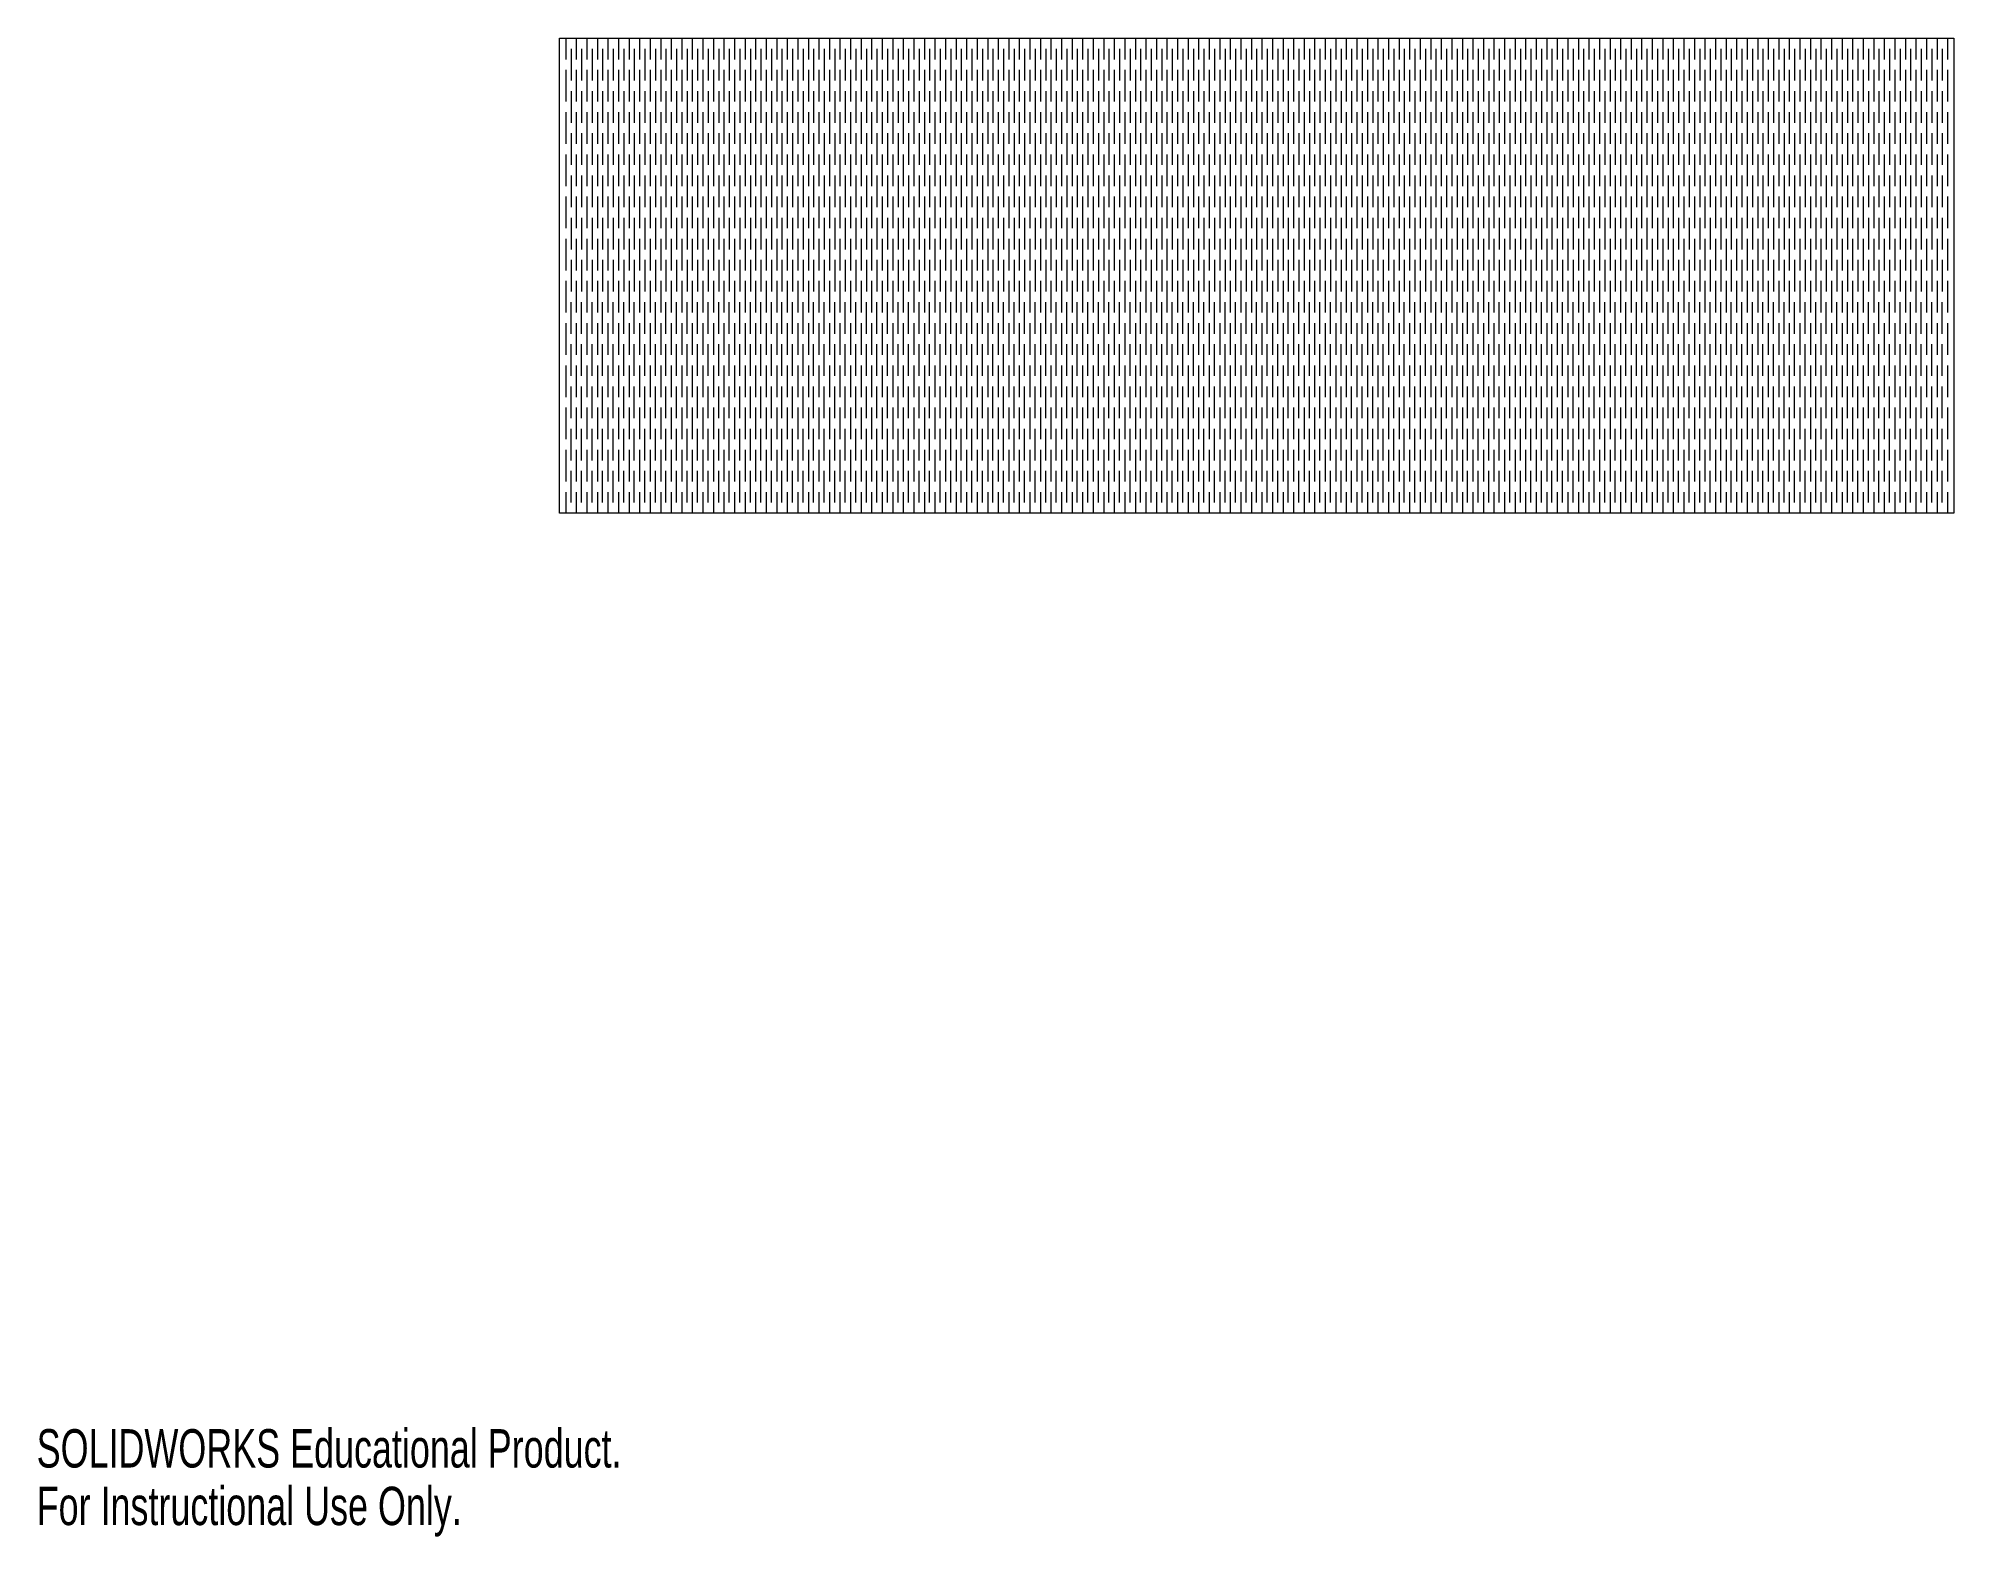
# Model space of a CAD drawing. Header units: millimetres. Extents: x 1 to 727, y 0 to 568.
import ezdxf

# ---------------------------------------------------------------- set-up
doc = ezdxf.new("R2010")
doc.units = ezdxf.units.MM
doc.styles.add('SLDTEXTSTYLE0', font='TXT', dxfattribs={"width": 0.7})

msp = doc.modelspace()

# ---------------------------------------------------------------- texts
at = {"color": 7, "linetype": 'Continuous', "char_height": 14.5493, "attachment_point": 1, "style": 'SLDTEXTSTYLE0'}
for s, insert in [('SOLIDWORKS Educational Product.', (0, 40.58)), ('For Instructional Use Only.', (0, 18.76))]:
    msp.add_mtext(s, dxfattribs=dict(at, insert=insert))

# ---------------------------------------------------------------- linework, layer by layer
at = {"color": 7, "linetype": 'Continuous', "lineweight": 18}
for p, q in [((198.31, 567.85), (726.96, 567.85)), ((198.31, 387.85), (198.31, 567.85)), ((200.63, 567.85), (200.63, 559.85)), ((204.63, 567.85), (204.63, 559.85)), ((208.63, 567.85), (208.63, 559.85)), ((212.63, 567.85), (212.63, 559.85)), ((216.63, 567.85), (216.63, 559.85)), ((220.63, 567.85), (220.63, 559.85)), ((224.63, 567.85), (224.63, 559.85)), ((228.63, 567.85), (228.63, 559.85)), ((232.63, 567.85), (232.63, 559.85)), ((236.63, 567.85), (236.63, 559.85)), ((240.63, 567.85), (240.63, 559.85)), ((244.63, 567.85), (244.63, 559.85)), ((248.63, 567.85), (248.63, 559.85)), ((252.63, 567.85), (252.63, 559.85)), ((256.63, 567.85), (256.63, 559.85)), ((260.63, 567.85), (260.63, 559.85)), ((264.63, 567.85), (264.63, 559.85)), ((268.63, 567.85), (268.63, 559.85)), ((272.63, 567.85), (272.63, 559.85)), ((276.63, 567.85), (276.63, 559.85)), ((280.63, 567.85), (280.63, 559.85)), ((284.63, 567.85), (284.63, 559.85)), ((288.63, 567.85), (288.63, 559.85)), ((292.63, 567.85), (292.63, 559.85)), ((296.63, 567.85), (296.63, 559.85)), ((300.63, 567.85), (300.63, 559.85)), ((304.63, 567.85), (304.63, 559.85)), ((308.63, 567.85), (308.63, 559.85)), ((312.63, 567.85), (312.63, 559.85)), ((316.63, 567.85), (316.63, 559.85)), ((320.63, 567.85), (320.63, 559.85)), ((324.63, 567.85), (324.63, 559.85)), ((328.63, 567.85), (328.63, 559.85)), ((332.63, 567.85), (332.63, 559.85)), ((336.63, 567.85), (336.63, 559.85)), ((340.63, 567.85), (340.63, 559.85)), ((344.63, 567.85), (344.63, 559.85)), ((348.63, 567.85), (348.63, 559.85)), ((352.63, 567.85), (352.63, 559.85)), ((356.63, 567.85), (356.63, 559.85)), ((360.63, 567.85), (360.63, 559.85)), ((364.63, 567.85), (364.63, 559.85)), ((368.63, 567.85), (368.63, 559.85)), ((372.63, 567.85), (372.63, 559.85)), ((376.63, 567.85), (376.63, 559.85)), ((380.63, 567.85), (380.63, 559.85)), ((384.63, 567.85), (384.63, 559.85)), ((388.63, 567.85), (388.63, 559.85)), ((392.63, 567.85), (392.63, 559.85)), ((396.63, 567.85), (396.63, 559.85)), ((400.63, 567.85), (400.63, 559.85)), ((404.63, 567.85), (404.63, 559.85)), ((408.63, 567.85), (408.63, 559.85)), ((412.63, 567.85), (412.63, 559.85)), ((416.63, 567.85), (416.63, 559.85)), ((420.63, 567.85), (420.63, 559.85)), ((424.63, 567.85), (424.63, 559.85)), ((428.63, 567.85), (428.63, 559.85)), ((432.63, 567.85), (432.63, 559.85)), ((436.63, 567.85), (436.63, 559.85)), ((440.63, 567.85), (440.63, 559.85)), ((444.63, 567.85), (444.63, 559.85)), ((448.63, 567.85), (448.63, 559.85)), ((452.63, 567.85), (452.63, 559.85)), ((456.63, 567.85), (456.63, 559.85)), ((460.63, 567.85), (460.63, 559.85)), ((464.63, 567.85), (464.63, 559.85)), ((468.63, 567.85), (468.63, 559.85)), ((472.63, 567.85), (472.63, 559.85)), ((476.63, 567.85), (476.63, 559.85)), ((480.63, 567.85), (480.63, 559.85)), ((484.63, 567.85), (484.63, 559.85)), ((488.63, 567.85), (488.63, 559.85)), ((492.63, 567.85), (492.63, 559.85)), ((496.63, 567.85), (496.63, 559.85)), ((500.63, 567.85), (500.63, 559.85)), ((504.63, 567.85), (504.63, 559.85)), ((508.63, 567.85), (508.63, 559.85)), ((512.63, 567.85), (512.63, 559.85)), ((516.63, 567.85), (516.63, 559.85)), ((520.63, 567.85), (520.63, 559.85)), ((524.63, 567.85), (524.63, 559.85)), ((528.63, 567.85), (528.63, 559.85)), ((532.63, 567.85), (532.63, 559.85)), ((536.63, 567.85), (536.63, 559.85)), ((540.63, 567.85), (540.63, 559.85)), ((544.63, 567.85), (544.63, 559.85)), ((548.63, 567.85), (548.63, 559.85)), ((552.63, 567.85), (552.63, 559.85)), ((556.63, 567.85), (556.63, 559.85)), ((560.63, 567.85), (560.63, 559.85)), ((564.63, 567.85), (564.63, 559.85)), ((568.63, 567.85), (568.63, 559.85)), ((572.63, 567.85), (572.63, 559.85)), ((576.63, 567.85), (576.63, 559.85)), ((580.63, 567.85), (580.63, 559.85)), ((584.63, 567.85), (584.63, 559.85)), ((588.63, 567.85), (588.63, 559.85)), ((592.63, 567.85), (592.63, 559.85)), ((596.63, 567.85), (596.63, 559.85)), ((600.63, 567.85), (600.63, 559.85)), ((604.63, 567.85), (604.63, 559.85)), ((608.63, 567.85), (608.63, 559.85)), ((612.63, 567.85), (612.63, 559.85)), ((616.63, 567.85), (616.63, 559.85)), ((620.63, 567.85), (620.63, 559.85)), ((624.63, 567.85), (624.63, 559.85)), ((628.63, 567.85), (628.63, 559.85)), ((632.63, 567.85), (632.63, 559.85)), ((636.63, 567.85), (636.63, 559.85)), ((640.63, 567.85), (640.63, 559.85)), ((644.63, 567.85), (644.63, 559.85)), ((648.63, 567.85), (648.63, 559.85)), ((652.63, 567.85), (652.63, 559.85)), ((656.63, 567.85), (656.63, 559.85)), ((660.63, 567.85), (660.63, 559.85)), ((664.63, 567.85), (664.63, 559.85)), ((668.63, 567.85), (668.63, 559.85)), ((672.63, 567.85), (672.63, 559.85)), ((676.63, 567.85), (676.63, 559.85)), ((680.63, 567.85), (680.63, 559.85)), ((684.63, 567.85), (684.63, 559.85)), ((688.63, 567.85), (688.63, 559.85)), ((692.63, 567.85), (692.63, 559.85)), ((696.63, 567.85), (696.63, 559.85)), ((700.63, 567.85), (700.63, 559.85)), ((704.63, 567.85), (704.63, 559.85)), ((708.63, 567.85), (708.63, 559.85)), ((712.63, 567.85), (712.63, 559.85)), ((716.63, 567.85), (716.63, 559.85)), ((720.63, 567.85), (720.63, 559.85)), ((724.63, 567.85), (724.63, 559.85)), ((726.96, 567.85), (726.96, 387.85)), ((202.63, 563.85), (202.63, 551.85)), ((206.63, 563.85), (206.63, 551.85)), ((210.63, 563.85), (210.63, 551.85)), ((214.63, 563.85), (214.63, 551.85)), ((218.63, 563.85), (218.63, 551.85)), ((222.63, 563.85), (222.63, 551.85)), ((226.63, 563.85), (226.63, 551.85)), ((230.63, 563.85), (230.63, 551.85)), ((234.63, 563.85), (234.63, 551.85)), ((238.63, 563.85), (238.63, 551.85)), ((242.63, 563.85), (242.63, 551.85)), ((246.63, 563.85), (246.63, 551.85)), ((250.63, 563.85), (250.63, 551.85)), ((254.63, 563.85), (254.63, 551.85)), ((258.63, 563.85), (258.63, 551.85)), ((262.63, 563.85), (262.63, 551.85)), ((266.63, 563.85), (266.63, 551.85)), ((270.63, 563.85), (270.63, 551.85)), ((274.63, 563.85), (274.63, 551.85)), ((278.63, 563.85), (278.63, 551.85)), ((282.63, 563.85), (282.63, 551.85)), ((286.63, 563.85), (286.63, 551.85)), ((290.63, 563.85), (290.63, 551.85)), ((294.63, 563.85), (294.63, 551.85)), ((298.63, 563.85), (298.63, 551.85)), ((302.63, 563.85), (302.63, 551.85)), ((306.63, 563.85), (306.63, 551.85)), ((310.63, 563.85), (310.63, 551.85)), ((314.63, 563.85), (314.63, 551.85)), ((318.63, 563.85), (318.63, 551.85)), ((322.63, 563.85), (322.63, 551.85)), ((326.63, 563.85), (326.63, 551.85)), ((330.63, 563.85), (330.63, 551.85)), ((334.63, 563.85), (334.63, 551.85)), ((338.63, 563.85), (338.63, 551.85)), ((342.63, 563.85), (342.63, 551.85)), ((346.63, 563.85), (346.63, 551.85)), ((350.63, 563.85), (350.63, 551.85)), ((354.63, 563.85), (354.63, 551.85)), ((358.63, 563.85), (358.63, 551.85)), ((362.63, 563.85), (362.63, 551.85)), ((366.63, 563.85), (366.63, 551.85)), ((370.63, 563.85), (370.63, 551.85)), ((374.63, 563.85), (374.63, 551.85)), ((378.63, 563.85), (378.63, 551.85)), ((382.63, 563.85), (382.63, 551.85)), ((386.63, 563.85), (386.63, 551.85)), ((390.63, 563.85), (390.63, 551.85)), ((394.63, 563.85), (394.63, 551.85)), ((398.63, 563.85), (398.63, 551.85)), ((402.63, 563.85), (402.63, 551.85)), ((406.63, 563.85), (406.63, 551.85)), ((410.63, 563.85), (410.63, 551.85)), ((414.63, 563.85), (414.63, 551.85)), ((418.63, 563.85), (418.63, 551.85)), ((422.63, 563.85), (422.63, 551.85)), ((426.63, 563.85), (426.63, 551.85)), ((430.63, 563.85), (430.63, 551.85)), ((434.63, 563.85), (434.63, 551.85)), ((438.63, 563.85), (438.63, 551.85)), ((442.63, 563.85), (442.63, 551.85)), ((446.63, 563.85), (446.63, 551.85)), ((450.63, 563.85), (450.63, 551.85)), ((454.63, 563.85), (454.63, 551.85)), ((458.63, 563.85), (458.63, 551.85)), ((462.63, 563.85), (462.63, 551.85)), ((466.63, 563.85), (466.63, 551.85)), ((470.63, 563.85), (470.63, 551.85)), ((474.63, 563.85), (474.63, 551.85)), ((478.63, 563.85), (478.63, 551.85)), ((482.63, 563.85), (482.63, 551.85)), ((486.63, 563.85), (486.63, 551.85)), ((490.63, 563.85), (490.63, 551.85)), ((494.63, 563.85), (494.63, 551.85)), ((498.63, 563.85), (498.63, 551.85)), ((502.63, 563.85), (502.63, 551.85)), ((506.63, 563.85), (506.63, 551.85)), ((510.63, 563.85), (510.63, 551.85)), ((514.63, 563.85), (514.63, 551.85)), ((518.63, 563.85), (518.63, 551.85)), ((522.63, 563.85), (522.63, 551.85)), ((526.63, 563.85), (526.63, 551.85)), ((530.63, 563.85), (530.63, 551.85)), ((534.63, 563.85), (534.63, 551.85)), ((538.63, 563.85), (538.63, 551.85)), ((542.63, 563.85), (542.63, 551.85)), ((546.63, 563.85), (546.63, 551.85)), ((550.63, 563.85), (550.63, 551.85)), ((554.63, 563.85), (554.63, 551.85)), ((558.63, 563.85), (558.63, 551.85)), ((562.63, 563.85), (562.63, 551.85)), ((566.63, 563.85), (566.63, 551.85)), ((570.63, 563.85), (570.63, 551.85)), ((574.63, 563.85), (574.63, 551.85)), ((578.63, 563.85), (578.63, 551.85)), ((582.63, 563.85), (582.63, 551.85)), ((586.63, 563.85), (586.63, 551.85)), ((590.63, 563.85), (590.63, 551.85)), ((594.63, 563.85), (594.63, 551.85)), ((598.63, 563.85), (598.63, 551.85)), ((602.63, 563.85), (602.63, 551.85)), ((606.63, 563.85), (606.63, 551.85)), ((610.63, 563.85), (610.63, 551.85)), ((614.63, 563.85), (614.63, 551.85)), ((618.63, 563.85), (618.63, 551.85)), ((622.63, 563.85), (622.63, 551.85)), ((626.63, 563.85), (626.63, 551.85)), ((630.63, 563.85), (630.63, 551.85)), ((634.63, 563.85), (634.63, 551.85)), ((638.63, 563.85), (638.63, 551.85)), ((642.63, 563.85), (642.63, 551.85)), ((646.63, 563.85), (646.63, 551.85)), ((650.63, 563.85), (650.63, 551.85)), ((654.63, 563.85), (654.63, 551.85)), ((658.63, 563.85), (658.63, 551.85)), ((662.63, 563.85), (662.63, 551.85)), ((666.63, 563.85), (666.63, 551.85)), ((670.63, 563.85), (670.63, 551.85)), ((674.63, 563.85), (674.63, 551.85)), ((678.63, 563.85), (678.63, 551.85)), ((682.63, 563.85), (682.63, 551.85)), ((686.63, 563.85), (686.63, 551.85)), ((690.63, 563.85), (690.63, 551.85)), ((694.63, 563.85), (694.63, 551.85)), ((698.63, 563.85), (698.63, 551.85)), ((702.63, 563.85), (702.63, 551.85)), ((706.63, 563.85), (706.63, 551.85)), ((710.63, 563.85), (710.63, 551.85)), ((714.63, 563.85), (714.63, 551.85)), ((718.63, 563.85), (718.63, 551.85)), ((722.63, 563.85), (722.63, 551.85)), ((200.63, 555.85), (200.63, 543.85)), ((204.63, 555.85), (204.63, 543.85)), ((208.63, 555.85), (208.63, 543.85)), ((212.63, 555.85), (212.63, 543.85)), ((216.63, 555.85), (216.63, 543.85)), ((220.63, 555.85), (220.63, 543.85)), ((224.63, 555.85), (224.63, 543.85)), ((228.63, 555.85), (228.63, 543.85)), ((232.63, 555.85), (232.63, 543.85)), ((236.63, 555.85), (236.63, 543.85)), ((240.63, 555.85), (240.63, 543.85)), ((244.63, 555.85), (244.63, 543.85)), ((248.63, 555.85), (248.63, 543.85)), ((252.63, 555.85), (252.63, 543.85)), ((256.63, 555.85), (256.63, 543.85)), ((260.63, 555.85), (260.63, 543.85)), ((264.63, 555.85), (264.63, 543.85)), ((268.63, 555.85), (268.63, 543.85)), ((272.63, 555.85), (272.63, 543.85)), ((276.63, 555.85), (276.63, 543.85)), ((280.63, 555.85), (280.63, 543.85)), ((284.63, 555.85), (284.63, 543.85)), ((288.63, 555.85), (288.63, 543.85)), ((292.63, 555.85), (292.63, 543.85)), ((296.63, 555.85), (296.63, 543.85)), ((300.63, 555.85), (300.63, 543.85)), ((304.63, 555.85), (304.63, 543.85)), ((308.63, 555.85), (308.63, 543.85)), ((312.63, 555.85), (312.63, 543.85)), ((316.63, 555.85), (316.63, 543.85)), ((320.63, 555.85), (320.63, 543.85)), ((324.63, 555.85), (324.63, 543.85)), ((328.63, 555.85), (328.63, 543.85)), ((332.63, 555.85), (332.63, 543.85)), ((336.63, 555.85), (336.63, 543.85)), ((340.63, 555.85), (340.63, 543.85)), ((344.63, 555.85), (344.63, 543.85)), ((348.63, 555.85), (348.63, 543.85)), ((352.63, 555.85), (352.63, 543.85)), ((356.63, 555.85), (356.63, 543.85)), ((360.63, 555.85), (360.63, 543.85)), ((364.63, 555.85), (364.63, 543.85)), ((368.63, 555.85), (368.63, 543.85)), ((372.63, 555.85), (372.63, 543.85)), ((376.63, 555.85), (376.63, 543.85)), ((380.63, 555.85), (380.63, 543.85)), ((384.63, 555.85), (384.63, 543.85)), ((388.63, 555.85), (388.63, 543.85)), ((392.63, 555.85), (392.63, 543.85)), ((396.63, 555.85), (396.63, 543.85)), ((400.63, 555.85), (400.63, 543.85)), ((404.63, 555.85), (404.63, 543.85)), ((408.63, 555.85), (408.63, 543.85)), ((412.63, 555.85), (412.63, 543.85)), ((416.63, 555.85), (416.63, 543.85)), ((420.63, 555.85), (420.63, 543.85)), ((424.63, 555.85), (424.63, 543.85)), ((428.63, 555.85), (428.63, 543.85)), ((432.63, 555.85), (432.63, 543.85)), ((436.63, 555.85), (436.63, 543.85)), ((440.63, 555.85), (440.63, 543.85)), ((444.63, 555.85), (444.63, 543.85)), ((448.63, 555.85), (448.63, 543.85)), ((452.63, 555.85), (452.63, 543.85)), ((456.63, 555.85), (456.63, 543.85)), ((460.63, 555.85), (460.63, 543.85)), ((464.63, 555.85), (464.63, 543.85)), ((468.63, 555.85), (468.63, 543.85)), ((472.63, 555.85), (472.63, 543.85)), ((476.63, 555.85), (476.63, 543.85)), ((480.63, 555.85), (480.63, 543.85)), ((484.63, 555.85), (484.63, 543.85)), ((488.63, 555.85), (488.63, 543.85)), ((492.63, 555.85), (492.63, 543.85)), ((496.63, 555.85), (496.63, 543.85)), ((500.63, 555.85), (500.63, 543.85)), ((504.63, 555.85), (504.63, 543.85)), ((508.63, 555.85), (508.63, 543.85)), ((512.63, 555.85), (512.63, 543.85)), ((516.63, 555.85), (516.63, 543.85)), ((520.63, 555.85), (520.63, 543.85)), ((524.63, 555.85), (524.63, 543.85)), ((528.63, 555.85), (528.63, 543.85)), ((532.63, 555.85), (532.63, 543.85)), ((536.63, 555.85), (536.63, 543.85)), ((540.63, 555.85), (540.63, 543.85)), ((544.63, 555.85), (544.63, 543.85)), ((548.63, 555.85), (548.63, 543.85)), ((552.63, 555.85), (552.63, 543.85)), ((556.63, 555.85), (556.63, 543.85)), ((560.63, 555.85), (560.63, 543.85)), ((564.63, 555.85), (564.63, 543.85)), ((568.63, 555.85), (568.63, 543.85)), ((572.63, 555.85), (572.63, 543.85)), ((576.63, 555.85), (576.63, 543.85)), ((580.63, 555.85), (580.63, 543.85)), ((584.63, 555.85), (584.63, 543.85)), ((588.63, 555.85), (588.63, 543.85)), ((592.63, 555.85), (592.63, 543.85)), ((596.63, 555.85), (596.63, 543.85)), ((600.63, 555.85), (600.63, 543.85)), ((604.63, 555.85), (604.63, 543.85)), ((608.63, 555.85), (608.63, 543.85)), ((612.63, 555.85), (612.63, 543.85)), ((616.63, 555.85), (616.63, 543.85)), ((620.63, 555.85), (620.63, 543.85)), ((624.63, 555.85), (624.63, 543.85)), ((628.63, 555.85), (628.63, 543.85)), ((632.63, 555.85), (632.63, 543.85)), ((636.63, 555.85), (636.63, 543.85)), ((640.63, 555.85), (640.63, 543.85)), ((644.63, 555.85), (644.63, 543.85)), ((648.63, 555.85), (648.63, 543.85)), ((652.63, 555.85), (652.63, 543.85)), ((656.63, 555.85), (656.63, 543.85)), ((660.63, 555.85), (660.63, 543.85)), ((664.63, 555.85), (664.63, 543.85)), ((668.63, 555.85), (668.63, 543.85)), ((672.63, 555.85), (672.63, 543.85)), ((676.63, 555.85), (676.63, 543.85)), ((680.63, 555.85), (680.63, 543.85)), ((684.63, 555.85), (684.63, 543.85)), ((688.63, 555.85), (688.63, 543.85)), ((692.63, 555.85), (692.63, 543.85)), ((696.63, 555.85), (696.63, 543.85)), ((700.63, 555.85), (700.63, 543.85)), ((704.63, 555.85), (704.63, 543.85)), ((708.63, 555.85), (708.63, 543.85)), ((712.63, 555.85), (712.63, 543.85)), ((716.63, 555.85), (716.63, 543.85)), ((720.63, 555.85), (720.63, 543.85)), ((724.63, 555.85), (724.63, 543.85)), ((202.63, 547.85), (202.63, 535.85)), ((206.63, 547.85), (206.63, 535.85)), ((210.63, 547.85), (210.63, 535.85)), ((214.63, 547.85), (214.63, 535.85)), ((218.63, 547.85), (218.63, 535.85)), ((222.63, 547.85), (222.63, 535.85)), ((226.63, 547.85), (226.63, 535.85)), ((230.63, 547.85), (230.63, 535.85)), ((234.63, 547.85), (234.63, 535.85)), ((238.63, 547.85), (238.63, 535.85)), ((242.63, 547.85), (242.63, 535.85)), ((246.63, 547.85), (246.63, 535.85)), ((250.63, 547.85), (250.63, 535.85)), ((254.63, 547.85), (254.63, 535.85)), ((258.63, 547.85), (258.63, 535.85)), ((262.63, 547.85), (262.63, 535.85)), ((266.63, 547.85), (266.63, 535.85)), ((270.63, 547.85), (270.63, 535.85)), ((274.63, 547.85), (274.63, 535.85)), ((278.63, 547.85), (278.63, 535.85)), ((282.63, 547.85), (282.63, 535.85)), ((286.63, 547.85), (286.63, 535.85)), ((290.63, 547.85), (290.63, 535.85)), ((294.63, 547.85), (294.63, 535.85)), ((298.63, 547.85), (298.63, 535.85)), ((302.63, 547.85), (302.63, 535.85)), ((306.63, 547.85), (306.63, 535.85)), ((310.63, 547.85), (310.63, 535.85)), ((314.63, 547.85), (314.63, 535.85)), ((318.63, 547.85), (318.63, 535.85)), ((322.63, 547.85), (322.63, 535.85)), ((326.63, 547.85), (326.63, 535.85)), ((330.63, 547.85), (330.63, 535.85)), ((334.63, 547.85), (334.63, 535.85)), ((338.63, 547.85), (338.63, 535.85)), ((342.63, 547.85), (342.63, 535.85)), ((346.63, 547.85), (346.63, 535.85)), ((350.63, 547.85), (350.63, 535.85)), ((354.63, 547.85), (354.63, 535.85)), ((358.63, 547.85), (358.63, 535.85)), ((362.63, 547.85), (362.63, 535.85)), ((366.63, 547.85), (366.63, 535.85)), ((370.63, 547.85), (370.63, 535.85)), ((374.63, 547.85), (374.63, 535.85)), ((378.63, 547.85), (378.63, 535.85)), ((382.63, 547.85), (382.63, 535.85)), ((386.63, 547.85), (386.63, 535.85)), ((390.63, 547.85), (390.63, 535.85)), ((394.63, 547.85), (394.63, 535.85)), ((398.63, 547.85), (398.63, 535.85)), ((402.63, 547.85), (402.63, 535.85)), ((406.63, 547.85), (406.63, 535.85)), ((410.63, 547.85), (410.63, 535.85)), ((414.63, 547.85), (414.63, 535.85)), ((418.63, 547.85), (418.63, 535.85)), ((422.63, 547.85), (422.63, 535.85)), ((426.63, 547.85), (426.63, 535.85)), ((430.63, 547.85), (430.63, 535.85)), ((434.63, 547.85), (434.63, 535.85)), ((438.63, 547.85), (438.63, 535.85)), ((442.63, 547.85), (442.63, 535.85)), ((446.63, 547.85), (446.63, 535.85)), ((450.63, 547.85), (450.63, 535.85)), ((454.63, 547.85), (454.63, 535.85)), ((458.63, 547.85), (458.63, 535.85)), ((462.63, 547.85), (462.63, 535.85)), ((466.63, 547.85), (466.63, 535.85)), ((470.63, 547.85), (470.63, 535.85)), ((474.63, 547.85), (474.63, 535.85)), ((478.63, 547.85), (478.63, 535.85)), ((482.63, 547.85), (482.63, 535.85)), ((486.63, 547.85), (486.63, 535.85)), ((490.63, 547.85), (490.63, 535.85)), ((494.63, 547.85), (494.63, 535.85)), ((498.63, 547.85), (498.63, 535.85)), ((502.63, 547.85), (502.63, 535.85)), ((506.63, 547.85), (506.63, 535.85)), ((510.63, 547.85), (510.63, 535.85)), ((514.63, 547.85), (514.63, 535.85)), ((518.63, 547.85), (518.63, 535.85)), ((522.63, 547.85), (522.63, 535.85)), ((526.63, 547.85), (526.63, 535.85)), ((530.63, 547.85), (530.63, 535.85)), ((534.63, 547.85), (534.63, 535.85)), ((538.63, 547.85), (538.63, 535.85)), ((542.63, 547.85), (542.63, 535.85)), ((546.63, 547.85), (546.63, 535.85)), ((550.63, 547.85), (550.63, 535.85)), ((554.63, 547.85), (554.63, 535.85)), ((558.63, 547.85), (558.63, 535.85)), ((562.63, 547.85), (562.63, 535.85)), ((566.63, 547.85), (566.63, 535.85)), ((570.63, 547.85), (570.63, 535.85)), ((574.63, 547.85), (574.63, 535.85)), ((578.63, 547.85), (578.63, 535.85)), ((582.63, 547.85), (582.63, 535.85)), ((586.63, 547.85), (586.63, 535.85)), ((590.63, 547.85), (590.63, 535.85)), ((594.63, 547.85), (594.63, 535.85)), ((598.63, 547.85), (598.63, 535.85)), ((602.63, 547.85), (602.63, 535.85)), ((606.63, 547.85), (606.63, 535.85)), ((610.63, 547.85), (610.63, 535.85)), ((614.63, 547.85), (614.63, 535.85)), ((618.63, 547.85), (618.63, 535.85)), ((622.63, 547.85), (622.63, 535.85)), ((626.63, 547.85), (626.63, 535.85)), ((630.63, 547.85), (630.63, 535.85)), ((634.63, 547.85), (634.63, 535.85)), ((638.63, 547.85), (638.63, 535.85)), ((642.63, 547.85), (642.63, 535.85)), ((646.63, 547.85), (646.63, 535.85)), ((650.63, 547.85), (650.63, 535.85)), ((654.63, 547.85), (654.63, 535.85)), ((658.63, 547.85), (658.63, 535.85)), ((662.63, 547.85), (662.63, 535.85)), ((666.63, 547.85), (666.63, 535.85)), ((670.63, 547.85), (670.63, 535.85)), ((674.63, 547.85), (674.63, 535.85)), ((678.63, 547.85), (678.63, 535.85)), ((682.63, 547.85), (682.63, 535.85)), ((686.63, 547.85), (686.63, 535.85)), ((690.63, 547.85), (690.63, 535.85)), ((694.63, 547.85), (694.63, 535.85)), ((698.63, 547.85), (698.63, 535.85)), ((702.63, 547.85), (702.63, 535.85)), ((706.63, 547.85), (706.63, 535.85)), ((710.63, 547.85), (710.63, 535.85)), ((714.63, 547.85), (714.63, 535.85)), ((718.63, 547.85), (718.63, 535.85)), ((722.63, 547.85), (722.63, 535.85)), ((200.63, 539.85), (200.63, 527.85)), ((204.63, 539.85), (204.63, 527.85)), ((208.63, 539.85), (208.63, 527.85)), ((212.63, 539.85), (212.63, 527.85)), ((216.63, 539.85), (216.63, 527.85)), ((220.63, 539.85), (220.63, 527.85)), ((224.63, 539.85), (224.63, 527.85)), ((228.63, 539.85), (228.63, 527.85)), ((232.63, 539.85), (232.63, 527.85)), ((236.63, 539.85), (236.63, 527.85)), ((240.63, 539.85), (240.63, 527.85)), ((244.63, 539.85), (244.63, 527.85)), ((248.63, 539.85), (248.63, 527.85)), ((252.63, 539.85), (252.63, 527.85)), ((256.63, 539.85), (256.63, 527.85)), ((260.63, 539.85), (260.63, 527.85)), ((264.63, 539.85), (264.63, 527.85)), ((268.63, 539.85), (268.63, 527.85)), ((272.63, 539.85), (272.63, 527.85)), ((276.63, 539.85), (276.63, 527.85)), ((280.63, 539.85), (280.63, 527.85)), ((284.63, 539.85), (284.63, 527.85)), ((288.63, 539.85), (288.63, 527.85)), ((292.63, 539.85), (292.63, 527.85)), ((296.63, 539.85), (296.63, 527.85)), ((300.63, 539.85), (300.63, 527.85)), ((304.63, 539.85), (304.63, 527.85)), ((308.63, 539.85), (308.63, 527.85)), ((312.63, 539.85), (312.63, 527.85)), ((316.63, 539.85), (316.63, 527.85)), ((320.63, 539.85), (320.63, 527.85)), ((324.63, 539.85), (324.63, 527.85)), ((328.63, 539.85), (328.63, 527.85)), ((332.63, 539.85), (332.63, 527.85)), ((336.63, 539.85), (336.63, 527.85)), ((340.63, 539.85), (340.63, 527.85)), ((344.63, 539.85), (344.63, 527.85)), ((348.63, 539.85), (348.63, 527.85)), ((352.63, 539.85), (352.63, 527.85)), ((356.63, 539.85), (356.63, 527.85)), ((360.63, 539.85), (360.63, 527.85)), ((364.63, 539.85), (364.63, 527.85)), ((368.63, 539.85), (368.63, 527.85)), ((372.63, 539.85), (372.63, 527.85)), ((376.63, 539.85), (376.63, 527.85)), ((380.63, 539.85), (380.63, 527.85)), ((384.63, 539.85), (384.63, 527.85)), ((388.63, 539.85), (388.63, 527.85)), ((392.63, 539.85), (392.63, 527.85)), ((396.63, 539.85), (396.63, 527.85)), ((400.63, 539.85), (400.63, 527.85)), ((404.63, 539.85), (404.63, 527.85)), ((408.63, 539.85), (408.63, 527.85)), ((412.63, 539.85), (412.63, 527.85)), ((416.63, 539.85), (416.63, 527.85)), ((420.63, 539.85), (420.63, 527.85)), ((424.63, 539.85), (424.63, 527.85)), ((428.63, 539.85), (428.63, 527.85)), ((432.63, 539.85), (432.63, 527.85)), ((436.63, 539.85), (436.63, 527.85)), ((440.63, 539.85), (440.63, 527.85)), ((444.63, 539.85), (444.63, 527.85)), ((448.63, 539.85), (448.63, 527.85)), ((452.63, 539.85), (452.63, 527.85)), ((456.63, 539.85), (456.63, 527.85)), ((460.63, 539.85), (460.63, 527.85)), ((464.63, 539.85), (464.63, 527.85)), ((468.63, 539.85), (468.63, 527.85)), ((472.63, 539.85), (472.63, 527.85)), ((476.63, 539.85), (476.63, 527.85)), ((480.63, 539.85), (480.63, 527.85)), ((484.63, 539.85), (484.63, 527.85)), ((488.63, 539.85), (488.63, 527.85)), ((492.63, 539.85), (492.63, 527.85)), ((496.63, 539.85), (496.63, 527.85)), ((500.63, 539.85), (500.63, 527.85)), ((504.63, 539.85), (504.63, 527.85)), ((508.63, 539.85), (508.63, 527.85)), ((512.63, 539.85), (512.63, 527.85)), ((516.63, 539.85), (516.63, 527.85)), ((520.63, 539.85), (520.63, 527.85)), ((524.63, 539.85), (524.63, 527.85)), ((528.63, 539.85), (528.63, 527.85)), ((532.63, 539.85), (532.63, 527.85)), ((536.63, 539.85), (536.63, 527.85)), ((540.63, 539.85), (540.63, 527.85)), ((544.63, 539.85), (544.63, 527.85)), ((548.63, 539.85), (548.63, 527.85)), ((552.63, 539.85), (552.63, 527.85)), ((556.63, 539.85), (556.63, 527.85)), ((560.63, 539.85), (560.63, 527.85)), ((564.63, 539.85), (564.63, 527.85)), ((568.63, 539.85), (568.63, 527.85)), ((572.63, 539.85), (572.63, 527.85)), ((576.63, 539.85), (576.63, 527.85)), ((580.63, 539.85), (580.63, 527.85)), ((584.63, 539.85), (584.63, 527.85)), ((588.63, 539.85), (588.63, 527.85)), ((592.63, 539.85), (592.63, 527.85)), ((596.63, 539.85), (596.63, 527.85)), ((600.63, 539.85), (600.63, 527.85)), ((604.63, 539.85), (604.63, 527.85)), ((608.63, 539.85), (608.63, 527.85)), ((612.63, 539.85), (612.63, 527.85)), ((616.63, 539.85), (616.63, 527.85)), ((620.63, 539.85), (620.63, 527.85)), ((624.63, 539.85), (624.63, 527.85)), ((628.63, 539.85), (628.63, 527.85)), ((632.63, 539.85), (632.63, 527.85)), ((636.63, 539.85), (636.63, 527.85)), ((640.63, 539.85), (640.63, 527.85)), ((644.63, 539.85), (644.63, 527.85)), ((648.63, 539.85), (648.63, 527.85)), ((652.63, 539.85), (652.63, 527.85)), ((656.63, 539.85), (656.63, 527.85)), ((660.63, 539.85), (660.63, 527.85)), ((664.63, 539.85), (664.63, 527.85)), ((668.63, 539.85), (668.63, 527.85)), ((672.63, 539.85), (672.63, 527.85)), ((676.63, 539.85), (676.63, 527.85)), ((680.63, 539.85), (680.63, 527.85)), ((684.63, 539.85), (684.63, 527.85)), ((688.63, 539.85), (688.63, 527.85)), ((692.63, 539.85), (692.63, 527.85)), ((696.63, 539.85), (696.63, 527.85)), ((700.63, 539.85), (700.63, 527.85)), ((704.63, 539.85), (704.63, 527.85)), ((708.63, 539.85), (708.63, 527.85)), ((712.63, 539.85), (712.63, 527.85)), ((716.63, 539.85), (716.63, 527.85)), ((720.63, 539.85), (720.63, 527.85)), ((724.63, 539.85), (724.63, 527.85)), ((202.63, 531.85), (202.63, 519.85)), ((206.63, 531.85), (206.63, 519.85)), ((210.63, 531.85), (210.63, 519.85)), ((214.63, 531.85), (214.63, 519.85)), ((218.63, 531.85), (218.63, 519.85)), ((222.63, 531.85), (222.63, 519.85)), ((226.63, 531.85), (226.63, 519.85)), ((230.63, 531.85), (230.63, 519.85)), ((234.63, 531.85), (234.63, 519.85)), ((238.63, 531.85), (238.63, 519.85)), ((242.63, 531.85), (242.63, 519.85)), ((246.63, 531.85), (246.63, 519.85)), ((250.63, 531.85), (250.63, 519.85)), ((254.63, 531.85), (254.63, 519.85)), ((258.63, 531.85), (258.63, 519.85)), ((262.63, 531.85), (262.63, 519.85)), ((266.63, 531.85), (266.63, 519.85)), ((270.63, 531.85), (270.63, 519.85)), ((274.63, 531.85), (274.63, 519.85)), ((278.63, 531.85), (278.63, 519.85)), ((282.63, 531.85), (282.63, 519.85)), ((286.63, 531.85), (286.63, 519.85)), ((290.63, 531.85), (290.63, 519.85)), ((294.63, 531.85), (294.63, 519.85)), ((298.63, 531.85), (298.63, 519.85)), ((302.63, 531.85), (302.63, 519.85)), ((306.63, 531.85), (306.63, 519.85)), ((310.63, 531.85), (310.63, 519.85)), ((314.63, 531.85), (314.63, 519.85)), ((318.63, 531.85), (318.63, 519.85)), ((322.63, 531.85), (322.63, 519.85)), ((326.63, 531.85), (326.63, 519.85)), ((330.63, 531.85), (330.63, 519.85)), ((334.63, 531.85), (334.63, 519.85)), ((338.63, 531.85), (338.63, 519.85)), ((342.63, 531.85), (342.63, 519.85)), ((346.63, 531.85), (346.63, 519.85)), ((350.63, 531.85), (350.63, 519.85)), ((354.63, 531.85), (354.63, 519.85)), ((358.63, 531.85), (358.63, 519.85)), ((362.63, 531.85), (362.63, 519.85)), ((366.63, 531.85), (366.63, 519.85)), ((370.63, 531.85), (370.63, 519.85)), ((374.63, 531.85), (374.63, 519.85)), ((378.63, 531.85), (378.63, 519.85)), ((382.63, 531.85), (382.63, 519.85)), ((386.63, 531.85), (386.63, 519.85)), ((390.63, 531.85), (390.63, 519.85)), ((394.63, 531.85), (394.63, 519.85)), ((398.63, 531.85), (398.63, 519.85)), ((402.63, 531.85), (402.63, 519.85)), ((406.63, 531.85), (406.63, 519.85)), ((410.63, 531.85), (410.63, 519.85)), ((414.63, 531.85), (414.63, 519.85)), ((418.63, 531.85), (418.63, 519.85)), ((422.63, 531.85), (422.63, 519.85)), ((426.63, 531.85), (426.63, 519.85)), ((430.63, 531.85), (430.63, 519.85)), ((434.63, 531.85), (434.63, 519.85)), ((438.63, 531.85), (438.63, 519.85)), ((442.63, 531.85), (442.63, 519.85)), ((446.63, 531.85), (446.63, 519.85)), ((450.63, 531.85), (450.63, 519.85)), ((454.63, 531.85), (454.63, 519.85)), ((458.63, 531.85), (458.63, 519.85)), ((462.63, 531.85), (462.63, 519.85)), ((466.63, 531.85), (466.63, 519.85)), ((470.63, 531.85), (470.63, 519.85)), ((474.63, 531.85), (474.63, 519.85)), ((478.63, 531.85), (478.63, 519.85)), ((482.63, 531.85), (482.63, 519.85)), ((486.63, 531.85), (486.63, 519.85)), ((490.63, 531.85), (490.63, 519.85)), ((494.63, 531.85), (494.63, 519.85)), ((498.63, 531.85), (498.63, 519.85)), ((502.63, 531.85), (502.63, 519.85)), ((506.63, 531.85), (506.63, 519.85)), ((510.63, 531.85), (510.63, 519.85)), ((514.63, 531.85), (514.63, 519.85)), ((518.63, 531.85), (518.63, 519.85)), ((522.63, 531.85), (522.63, 519.85)), ((526.63, 531.85), (526.63, 519.85)), ((530.63, 531.85), (530.63, 519.85)), ((534.63, 531.85), (534.63, 519.85)), ((538.63, 531.85), (538.63, 519.85)), ((542.63, 531.85), (542.63, 519.85)), ((546.63, 531.85), (546.63, 519.85)), ((550.63, 531.85), (550.63, 519.85)), ((554.63, 531.85), (554.63, 519.85)), ((558.63, 531.85), (558.63, 519.85)), ((562.63, 531.85), (562.63, 519.85)), ((566.63, 531.85), (566.63, 519.85)), ((570.63, 531.85), (570.63, 519.85)), ((574.63, 531.85), (574.63, 519.85)), ((578.63, 531.85), (578.63, 519.85)), ((582.63, 531.85), (582.63, 519.85)), ((586.63, 531.85), (586.63, 519.85)), ((590.63, 531.85), (590.63, 519.85)), ((594.63, 531.85), (594.63, 519.85)), ((598.63, 531.85), (598.63, 519.85)), ((602.63, 531.85), (602.63, 519.85)), ((606.63, 531.85), (606.63, 519.85)), ((610.63, 531.85), (610.63, 519.85)), ((614.63, 531.85), (614.63, 519.85)), ((618.63, 531.85), (618.63, 519.85)), ((622.63, 531.85), (622.63, 519.85)), ((626.63, 531.85), (626.63, 519.85)), ((630.63, 531.85), (630.63, 519.85)), ((634.63, 531.85), (634.63, 519.85)), ((638.63, 531.85), (638.63, 519.85)), ((642.63, 531.85), (642.63, 519.85)), ((646.63, 531.85), (646.63, 519.85)), ((650.63, 531.85), (650.63, 519.85)), ((654.63, 531.85), (654.63, 519.85)), ((658.63, 531.85), (658.63, 519.85)), ((662.63, 531.85), (662.63, 519.85)), ((666.63, 531.85), (666.63, 519.85)), ((670.63, 531.85), (670.63, 519.85)), ((674.63, 531.85), (674.63, 519.85)), ((678.63, 531.85), (678.63, 519.85)), ((682.63, 531.85), (682.63, 519.85)), ((686.63, 531.85), (686.63, 519.85)), ((690.63, 531.85), (690.63, 519.85)), ((694.63, 531.85), (694.63, 519.85)), ((698.63, 531.85), (698.63, 519.85)), ((702.63, 531.85), (702.63, 519.85)), ((706.63, 531.85), (706.63, 519.85)), ((710.63, 531.85), (710.63, 519.85)), ((714.63, 531.85), (714.63, 519.85)), ((718.63, 531.85), (718.63, 519.85)), ((722.63, 531.85), (722.63, 519.85)), ((200.63, 523.85), (200.63, 511.85)), ((204.63, 523.85), (204.63, 511.85)), ((208.63, 523.85), (208.63, 511.85)), ((212.63, 523.85), (212.63, 511.85)), ((216.63, 523.85), (216.63, 511.85)), ((220.63, 523.85), (220.63, 511.85)), ((224.63, 523.85), (224.63, 511.85)), ((228.63, 523.85), (228.63, 511.85)), ((232.63, 523.85), (232.63, 511.85)), ((236.63, 523.85), (236.63, 511.85)), ((240.63, 523.85), (240.63, 511.85)), ((244.63, 523.85), (244.63, 511.85)), ((248.63, 523.85), (248.63, 511.85)), ((252.63, 523.85), (252.63, 511.85)), ((256.63, 523.85), (256.63, 511.85)), ((260.63, 523.85), (260.63, 511.85)), ((264.63, 523.85), (264.63, 511.85)), ((268.63, 523.85), (268.63, 511.85)), ((272.63, 523.85), (272.63, 511.85)), ((276.63, 523.85), (276.63, 511.85)), ((280.63, 523.85), (280.63, 511.85)), ((284.63, 523.85), (284.63, 511.85)), ((288.63, 523.85), (288.63, 511.85)), ((292.63, 523.85), (292.63, 511.85)), ((296.63, 523.85), (296.63, 511.85)), ((300.63, 523.85), (300.63, 511.85)), ((304.63, 523.85), (304.63, 511.85)), ((308.63, 523.85), (308.63, 511.85)), ((312.63, 523.85), (312.63, 511.85)), ((316.63, 523.85), (316.63, 511.85)), ((320.63, 523.85), (320.63, 511.85)), ((324.63, 523.85), (324.63, 511.85)), ((328.63, 523.85), (328.63, 511.85)), ((332.63, 523.85), (332.63, 511.85)), ((336.63, 523.85), (336.63, 511.85)), ((340.63, 523.85), (340.63, 511.85)), ((344.63, 523.85), (344.63, 511.85)), ((348.63, 523.85), (348.63, 511.85)), ((352.63, 523.85), (352.63, 511.85)), ((356.63, 523.85), (356.63, 511.85)), ((360.63, 523.85), (360.63, 511.85)), ((364.63, 523.85), (364.63, 511.85)), ((368.63, 523.85), (368.63, 511.85)), ((372.63, 523.85), (372.63, 511.85)), ((376.63, 523.85), (376.63, 511.85)), ((380.63, 523.85), (380.63, 511.85)), ((384.63, 523.85), (384.63, 511.85)), ((388.63, 523.85), (388.63, 511.85)), ((392.63, 523.85), (392.63, 511.85)), ((396.63, 523.85), (396.63, 511.85)), ((400.63, 523.85), (400.63, 511.85)), ((404.63, 523.85), (404.63, 511.85)), ((408.63, 523.85), (408.63, 511.85)), ((412.63, 523.85), (412.63, 511.85)), ((416.63, 523.85), (416.63, 511.85)), ((420.63, 523.85), (420.63, 511.85)), ((424.63, 523.85), (424.63, 511.85)), ((428.63, 523.85), (428.63, 511.85)), ((432.63, 523.85), (432.63, 511.85)), ((436.63, 523.85), (436.63, 511.85)), ((440.63, 523.85), (440.63, 511.85)), ((444.63, 523.85), (444.63, 511.85)), ((448.63, 523.85), (448.63, 511.85)), ((452.63, 523.85), (452.63, 511.85)), ((456.63, 523.85), (456.63, 511.85)), ((460.63, 523.85), (460.63, 511.85)), ((464.63, 523.85), (464.63, 511.85)), ((468.63, 523.85), (468.63, 511.85)), ((472.63, 523.85), (472.63, 511.85)), ((476.63, 523.85), (476.63, 511.85)), ((480.63, 523.85), (480.63, 511.85)), ((484.63, 523.85), (484.63, 511.85)), ((488.63, 523.85), (488.63, 511.85)), ((492.63, 523.85), (492.63, 511.85)), ((496.63, 523.85), (496.63, 511.85)), ((500.63, 523.85), (500.63, 511.85)), ((504.63, 523.85), (504.63, 511.85)), ((508.63, 523.85), (508.63, 511.85)), ((512.63, 523.85), (512.63, 511.85)), ((516.63, 523.85), (516.63, 511.85)), ((520.63, 523.85), (520.63, 511.85)), ((524.63, 523.85), (524.63, 511.85)), ((528.63, 523.85), (528.63, 511.85)), ((532.63, 523.85), (532.63, 511.85)), ((536.63, 523.85), (536.63, 511.85)), ((540.63, 523.85), (540.63, 511.85)), ((544.63, 523.85), (544.63, 511.85)), ((548.63, 523.85), (548.63, 511.85)), ((552.63, 523.85), (552.63, 511.85)), ((556.63, 523.85), (556.63, 511.85)), ((560.63, 523.85), (560.63, 511.85)), ((564.63, 523.85), (564.63, 511.85)), ((568.63, 523.85), (568.63, 511.85)), ((572.63, 523.85), (572.63, 511.85)), ((576.63, 523.85), (576.63, 511.85)), ((580.63, 523.85), (580.63, 511.85)), ((584.63, 523.85), (584.63, 511.85)), ((588.63, 523.85), (588.63, 511.85)), ((592.63, 523.85), (592.63, 511.85)), ((596.63, 523.85), (596.63, 511.85)), ((600.63, 523.85), (600.63, 511.85)), ((604.63, 523.85), (604.63, 511.85)), ((608.63, 523.85), (608.63, 511.85)), ((612.63, 523.85), (612.63, 511.85)), ((616.63, 523.85), (616.63, 511.85)), ((620.63, 523.85), (620.63, 511.85)), ((624.63, 523.85), (624.63, 511.85)), ((628.63, 523.85), (628.63, 511.85)), ((632.63, 523.85), (632.63, 511.85)), ((636.63, 523.85), (636.63, 511.85)), ((640.63, 523.85), (640.63, 511.85)), ((644.63, 523.85), (644.63, 511.85)), ((648.63, 523.85), (648.63, 511.85)), ((652.63, 523.85), (652.63, 511.85)), ((656.63, 523.85), (656.63, 511.85)), ((660.63, 523.85), (660.63, 511.85)), ((664.63, 523.85), (664.63, 511.85)), ((668.63, 523.85), (668.63, 511.85)), ((672.63, 523.85), (672.63, 511.85)), ((676.63, 523.85), (676.63, 511.85)), ((680.63, 523.85), (680.63, 511.85)), ((684.63, 523.85), (684.63, 511.85)), ((688.63, 523.85), (688.63, 511.85)), ((692.63, 523.85), (692.63, 511.85)), ((696.63, 523.85), (696.63, 511.85)), ((700.63, 523.85), (700.63, 511.85)), ((704.63, 523.85), (704.63, 511.85)), ((708.63, 523.85), (708.63, 511.85)), ((712.63, 523.85), (712.63, 511.85)), ((716.63, 523.85), (716.63, 511.85)), ((720.63, 523.85), (720.63, 511.85)), ((724.63, 523.85), (724.63, 511.85)), ((202.63, 515.85), (202.63, 503.85)), ((206.63, 515.85), (206.63, 503.85)), ((210.63, 515.85), (210.63, 503.85)), ((214.63, 515.85), (214.63, 503.85)), ((218.63, 515.85), (218.63, 503.85)), ((222.63, 515.85), (222.63, 503.85)), ((226.63, 515.85), (226.63, 503.85)), ((230.63, 515.85), (230.63, 503.85)), ((234.63, 515.85), (234.63, 503.85)), ((238.63, 515.85), (238.63, 503.85)), ((242.63, 515.85), (242.63, 503.85)), ((246.63, 515.85), (246.63, 503.85)), ((250.63, 515.85), (250.63, 503.85)), ((254.63, 515.85), (254.63, 503.85)), ((258.63, 515.85), (258.63, 503.85)), ((262.63, 515.85), (262.63, 503.85)), ((266.63, 515.85), (266.63, 503.85)), ((270.63, 515.85), (270.63, 503.85)), ((274.63, 515.85), (274.63, 503.85)), ((278.63, 515.85), (278.63, 503.85)), ((282.63, 515.85), (282.63, 503.85)), ((286.63, 515.85), (286.63, 503.85)), ((290.63, 515.85), (290.63, 503.85)), ((294.63, 515.85), (294.63, 503.85)), ((298.63, 515.85), (298.63, 503.85)), ((302.63, 515.85), (302.63, 503.85)), ((306.63, 515.85), (306.63, 503.85)), ((310.63, 515.85), (310.63, 503.85)), ((314.63, 515.85), (314.63, 503.85)), ((318.63, 515.85), (318.63, 503.85)), ((322.63, 515.85), (322.63, 503.85)), ((326.63, 515.85), (326.63, 503.85)), ((330.63, 515.85), (330.63, 503.85)), ((334.63, 515.85), (334.63, 503.85)), ((338.63, 515.85), (338.63, 503.85)), ((342.63, 515.85), (342.63, 503.85)), ((346.63, 515.85), (346.63, 503.85)), ((350.63, 515.85), (350.63, 503.85)), ((354.63, 515.85), (354.63, 503.85)), ((358.63, 515.85), (358.63, 503.85)), ((362.63, 515.85), (362.63, 503.85)), ((366.63, 515.85), (366.63, 503.85)), ((370.63, 515.85), (370.63, 503.85)), ((374.63, 515.85), (374.63, 503.85)), ((378.63, 515.85), (378.63, 503.85)), ((382.63, 515.85), (382.63, 503.85)), ((386.63, 515.85), (386.63, 503.85)), ((390.63, 515.85), (390.63, 503.85)), ((394.63, 515.85), (394.63, 503.85)), ((398.63, 515.85), (398.63, 503.85)), ((402.63, 515.85), (402.63, 503.85)), ((406.63, 515.85), (406.63, 503.85)), ((410.63, 515.85), (410.63, 503.85)), ((414.63, 515.85), (414.63, 503.85)), ((418.63, 515.85), (418.63, 503.85)), ((422.63, 515.85), (422.63, 503.85)), ((426.63, 515.85), (426.63, 503.85)), ((430.63, 515.85), (430.63, 503.85)), ((434.63, 515.85), (434.63, 503.85)), ((438.63, 515.85), (438.63, 503.85)), ((442.63, 515.85), (442.63, 503.85)), ((446.63, 515.85), (446.63, 503.85)), ((450.63, 515.85), (450.63, 503.85)), ((454.63, 515.85), (454.63, 503.85)), ((458.63, 515.85), (458.63, 503.85)), ((462.63, 515.85), (462.63, 503.85)), ((466.63, 515.85), (466.63, 503.85)), ((470.63, 515.85), (470.63, 503.85)), ((474.63, 515.85), (474.63, 503.85)), ((478.63, 515.85), (478.63, 503.85)), ((482.63, 515.85), (482.63, 503.85)), ((486.63, 515.85), (486.63, 503.85)), ((490.63, 515.85), (490.63, 503.85)), ((494.63, 515.85), (494.63, 503.85)), ((498.63, 515.85), (498.63, 503.85)), ((502.63, 515.85), (502.63, 503.85)), ((506.63, 515.85), (506.63, 503.85)), ((510.63, 515.85), (510.63, 503.85)), ((514.63, 515.85), (514.63, 503.85)), ((518.63, 515.85), (518.63, 503.85)), ((522.63, 515.85), (522.63, 503.85)), ((526.63, 515.85), (526.63, 503.85)), ((530.63, 515.85), (530.63, 503.85)), ((534.63, 515.85), (534.63, 503.85)), ((538.63, 515.85), (538.63, 503.85)), ((542.63, 515.85), (542.63, 503.85)), ((546.63, 515.85), (546.63, 503.85)), ((550.63, 515.85), (550.63, 503.85)), ((554.63, 515.85), (554.63, 503.85)), ((558.63, 515.85), (558.63, 503.85)), ((562.63, 515.85), (562.63, 503.85)), ((566.63, 515.85), (566.63, 503.85)), ((570.63, 515.85), (570.63, 503.85)), ((574.63, 515.85), (574.63, 503.85)), ((578.63, 515.85), (578.63, 503.85)), ((582.63, 515.85), (582.63, 503.85)), ((586.63, 515.85), (586.63, 503.85)), ((590.63, 515.85), (590.63, 503.85)), ((594.63, 515.85), (594.63, 503.85)), ((598.63, 515.85), (598.63, 503.85)), ((602.63, 515.85), (602.63, 503.85)), ((606.63, 515.85), (606.63, 503.85)), ((610.63, 515.85), (610.63, 503.85)), ((614.63, 515.85), (614.63, 503.85)), ((618.63, 515.85), (618.63, 503.85)), ((622.63, 515.85), (622.63, 503.85)), ((626.63, 515.85), (626.63, 503.85)), ((630.63, 515.85), (630.63, 503.85)), ((634.63, 515.85), (634.63, 503.85)), ((638.63, 515.85), (638.63, 503.85)), ((642.63, 515.85), (642.63, 503.85)), ((646.63, 515.85), (646.63, 503.85)), ((650.63, 515.85), (650.63, 503.85)), ((654.63, 515.85), (654.63, 503.85)), ((658.63, 515.85), (658.63, 503.85)), ((662.63, 515.85), (662.63, 503.85)), ((666.63, 515.85), (666.63, 503.85)), ((670.63, 515.85), (670.63, 503.85)), ((674.63, 515.85), (674.63, 503.85)), ((678.63, 515.85), (678.63, 503.85)), ((682.63, 515.85), (682.63, 503.85)), ((686.63, 515.85), (686.63, 503.85)), ((690.63, 515.85), (690.63, 503.85)), ((694.63, 515.85), (694.63, 503.85)), ((698.63, 515.85), (698.63, 503.85)), ((702.63, 515.85), (702.63, 503.85)), ((706.63, 515.85), (706.63, 503.85)), ((710.63, 515.85), (710.63, 503.85)), ((714.63, 515.85), (714.63, 503.85)), ((718.63, 515.85), (718.63, 503.85)), ((722.63, 515.85), (722.63, 503.85)), ((200.63, 507.85), (200.63, 495.85)), ((204.63, 507.85), (204.63, 495.85)), ((208.63, 507.85), (208.63, 495.85)), ((212.63, 507.85), (212.63, 495.85)), ((216.63, 507.85), (216.63, 495.85)), ((220.63, 507.85), (220.63, 495.85)), ((224.63, 507.85), (224.63, 495.85)), ((228.63, 507.85), (228.63, 495.85)), ((232.63, 507.85), (232.63, 495.85)), ((236.63, 507.85), (236.63, 495.85)), ((240.63, 507.85), (240.63, 495.85)), ((244.63, 507.85), (244.63, 495.85)), ((248.63, 507.85), (248.63, 495.85)), ((252.63, 507.85), (252.63, 495.85)), ((256.63, 507.85), (256.63, 495.85)), ((260.63, 507.85), (260.63, 495.85)), ((264.63, 507.85), (264.63, 495.85)), ((268.63, 507.85), (268.63, 495.85)), ((272.63, 507.85), (272.63, 495.85)), ((276.63, 507.85), (276.63, 495.85)), ((280.63, 507.85), (280.63, 495.85)), ((284.63, 507.85), (284.63, 495.85)), ((288.63, 507.85), (288.63, 495.85)), ((292.63, 507.85), (292.63, 495.85)), ((296.63, 507.85), (296.63, 495.85)), ((300.63, 507.85), (300.63, 495.85)), ((304.63, 507.85), (304.63, 495.85)), ((308.63, 507.85), (308.63, 495.85)), ((312.63, 507.85), (312.63, 495.85)), ((316.63, 507.85), (316.63, 495.85)), ((320.63, 507.85), (320.63, 495.85)), ((324.63, 507.85), (324.63, 495.85)), ((328.63, 507.85), (328.63, 495.85)), ((332.63, 507.85), (332.63, 495.85)), ((336.63, 507.85), (336.63, 495.85)), ((340.63, 507.85), (340.63, 495.85)), ((344.63, 507.85), (344.63, 495.85)), ((348.63, 507.85), (348.63, 495.85)), ((352.63, 507.85), (352.63, 495.85)), ((356.63, 507.85), (356.63, 495.85)), ((360.63, 507.85), (360.63, 495.85)), ((364.63, 507.85), (364.63, 495.85)), ((368.63, 507.85), (368.63, 495.85)), ((372.63, 507.85), (372.63, 495.85)), ((376.63, 507.85), (376.63, 495.85)), ((380.63, 507.85), (380.63, 495.85)), ((384.63, 507.85), (384.63, 495.85)), ((388.63, 507.85), (388.63, 495.85)), ((392.63, 507.85), (392.63, 495.85)), ((396.63, 507.85), (396.63, 495.85)), ((400.63, 507.85), (400.63, 495.85)), ((404.63, 507.85), (404.63, 495.85)), ((408.63, 507.85), (408.63, 495.85)), ((412.63, 507.85), (412.63, 495.85)), ((416.63, 507.85), (416.63, 495.85)), ((420.63, 507.85), (420.63, 495.85)), ((424.63, 507.85), (424.63, 495.85)), ((428.63, 507.85), (428.63, 495.85)), ((432.63, 507.85), (432.63, 495.85)), ((436.63, 507.85), (436.63, 495.85)), ((440.63, 507.85), (440.63, 495.85)), ((444.63, 507.85), (444.63, 495.85)), ((448.63, 507.85), (448.63, 495.85)), ((452.63, 507.85), (452.63, 495.85)), ((456.63, 507.85), (456.63, 495.85)), ((460.63, 507.85), (460.63, 495.85)), ((464.63, 507.85), (464.63, 495.85)), ((468.63, 507.85), (468.63, 495.85)), ((472.63, 507.85), (472.63, 495.85)), ((476.63, 507.85), (476.63, 495.85)), ((480.63, 507.85), (480.63, 495.85)), ((484.63, 507.85), (484.63, 495.85)), ((488.63, 507.85), (488.63, 495.85)), ((492.63, 507.85), (492.63, 495.85)), ((496.63, 507.85), (496.63, 495.85)), ((500.63, 507.85), (500.63, 495.85)), ((504.63, 507.85), (504.63, 495.85)), ((508.63, 507.85), (508.63, 495.85)), ((512.63, 507.85), (512.63, 495.85)), ((516.63, 507.85), (516.63, 495.85)), ((520.63, 507.85), (520.63, 495.85)), ((524.63, 507.85), (524.63, 495.85)), ((528.63, 507.85), (528.63, 495.85)), ((532.63, 507.85), (532.63, 495.85)), ((536.63, 507.85), (536.63, 495.85)), ((540.63, 507.85), (540.63, 495.85)), ((544.63, 507.85), (544.63, 495.85)), ((548.63, 507.85), (548.63, 495.85)), ((552.63, 507.85), (552.63, 495.85)), ((556.63, 507.85), (556.63, 495.85)), ((560.63, 507.85), (560.63, 495.85)), ((564.63, 507.85), (564.63, 495.85)), ((568.63, 507.85), (568.63, 495.85)), ((572.63, 507.85), (572.63, 495.85)), ((576.63, 507.85), (576.63, 495.85)), ((580.63, 507.85), (580.63, 495.85)), ((584.63, 507.85), (584.63, 495.85)), ((588.63, 507.85), (588.63, 495.85)), ((592.63, 507.85), (592.63, 495.85)), ((596.63, 507.85), (596.63, 495.85)), ((600.63, 507.85), (600.63, 495.85)), ((604.63, 507.85), (604.63, 495.85)), ((608.63, 507.85), (608.63, 495.85)), ((612.63, 507.85), (612.63, 495.85)), ((616.63, 507.85), (616.63, 495.85)), ((620.63, 507.85), (620.63, 495.85)), ((624.63, 507.85), (624.63, 495.85)), ((628.63, 507.85), (628.63, 495.85)), ((632.63, 507.85), (632.63, 495.85)), ((636.63, 507.85), (636.63, 495.85)), ((640.63, 507.85), (640.63, 495.85)), ((644.63, 507.85), (644.63, 495.85)), ((648.63, 507.85), (648.63, 495.85)), ((652.63, 507.85), (652.63, 495.85)), ((656.63, 507.85), (656.63, 495.85)), ((660.63, 507.85), (660.63, 495.85)), ((664.63, 507.85), (664.63, 495.85)), ((668.63, 507.85), (668.63, 495.85)), ((672.63, 507.85), (672.63, 495.85)), ((676.63, 507.85), (676.63, 495.85)), ((680.63, 507.85), (680.63, 495.85)), ((684.63, 507.85), (684.63, 495.85)), ((688.63, 507.85), (688.63, 495.85)), ((692.63, 507.85), (692.63, 495.85)), ((696.63, 507.85), (696.63, 495.85)), ((700.63, 507.85), (700.63, 495.85)), ((704.63, 507.85), (704.63, 495.85)), ((708.63, 507.85), (708.63, 495.85)), ((712.63, 507.85), (712.63, 495.85)), ((716.63, 507.85), (716.63, 495.85)), ((720.63, 507.85), (720.63, 495.85)), ((724.63, 507.85), (724.63, 495.85)), ((202.63, 499.85), (202.63, 487.85)), ((206.63, 499.85), (206.63, 487.85)), ((210.63, 499.85), (210.63, 487.85)), ((214.63, 499.85), (214.63, 487.85)), ((218.63, 499.85), (218.63, 487.85)), ((222.63, 499.85), (222.63, 487.85)), ((226.63, 499.85), (226.63, 487.85)), ((230.63, 499.85), (230.63, 487.85)), ((234.63, 499.85), (234.63, 487.85)), ((238.63, 499.85), (238.63, 487.85)), ((242.63, 499.85), (242.63, 487.85)), ((246.63, 499.85), (246.63, 487.85)), ((250.63, 499.85), (250.63, 487.85)), ((254.63, 499.85), (254.63, 487.85)), ((258.63, 499.85), (258.63, 487.85)), ((262.63, 499.85), (262.63, 487.85)), ((266.63, 499.85), (266.63, 487.85)), ((270.63, 499.85), (270.63, 487.85)), ((274.63, 499.85), (274.63, 487.85)), ((278.63, 499.85), (278.63, 487.85)), ((282.63, 499.85), (282.63, 487.85)), ((286.63, 499.85), (286.63, 487.85)), ((290.63, 499.85), (290.63, 487.85)), ((294.63, 499.85), (294.63, 487.85)), ((298.63, 499.85), (298.63, 487.85)), ((302.63, 499.85), (302.63, 487.85)), ((306.63, 499.85), (306.63, 487.85)), ((310.63, 499.85), (310.63, 487.85)), ((314.63, 499.85), (314.63, 487.85)), ((318.63, 499.85), (318.63, 487.85)), ((322.63, 499.85), (322.63, 487.85)), ((326.63, 499.85), (326.63, 487.85)), ((330.63, 499.85), (330.63, 487.85)), ((334.63, 499.85), (334.63, 487.85)), ((338.63, 499.85), (338.63, 487.85)), ((342.63, 499.85), (342.63, 487.85)), ((346.63, 499.85), (346.63, 487.85)), ((350.63, 499.85), (350.63, 487.85)), ((354.63, 499.85), (354.63, 487.85)), ((358.63, 499.85), (358.63, 487.85)), ((362.63, 499.85), (362.63, 487.85)), ((366.63, 499.85), (366.63, 487.85)), ((370.63, 499.85), (370.63, 487.85)), ((374.63, 499.85), (374.63, 487.85)), ((378.63, 499.85), (378.63, 487.85)), ((382.63, 499.85), (382.63, 487.85)), ((386.63, 499.85), (386.63, 487.85)), ((390.63, 499.85), (390.63, 487.85)), ((394.63, 499.85), (394.63, 487.85)), ((398.63, 499.85), (398.63, 487.85)), ((402.63, 499.85), (402.63, 487.85)), ((406.63, 499.85), (406.63, 487.85)), ((410.63, 499.85), (410.63, 487.85)), ((414.63, 499.85), (414.63, 487.85)), ((418.63, 499.85), (418.63, 487.85)), ((422.63, 499.85), (422.63, 487.85)), ((426.63, 499.85), (426.63, 487.85)), ((430.63, 499.85), (430.63, 487.85)), ((434.63, 499.85), (434.63, 487.85)), ((438.63, 499.85), (438.63, 487.85)), ((442.63, 499.85), (442.63, 487.85)), ((446.63, 499.85), (446.63, 487.85)), ((450.63, 499.85), (450.63, 487.85)), ((454.63, 499.85), (454.63, 487.85)), ((458.63, 499.85), (458.63, 487.85)), ((462.63, 499.85), (462.63, 487.85)), ((466.63, 499.85), (466.63, 487.85)), ((470.63, 499.85), (470.63, 487.85)), ((474.63, 499.85), (474.63, 487.85)), ((478.63, 499.85), (478.63, 487.85)), ((482.63, 499.85), (482.63, 487.85)), ((486.63, 499.85), (486.63, 487.85)), ((490.63, 499.85), (490.63, 487.85)), ((494.63, 499.85), (494.63, 487.85)), ((498.63, 499.85), (498.63, 487.85)), ((502.63, 499.85), (502.63, 487.85)), ((506.63, 499.85), (506.63, 487.85)), ((510.63, 499.85), (510.63, 487.85)), ((514.63, 499.85), (514.63, 487.85)), ((518.63, 499.85), (518.63, 487.85)), ((522.63, 499.85), (522.63, 487.85)), ((526.63, 499.85), (526.63, 487.85)), ((530.63, 499.85), (530.63, 487.85)), ((534.63, 499.85), (534.63, 487.85)), ((538.63, 499.85), (538.63, 487.85)), ((542.63, 499.85), (542.63, 487.85)), ((546.63, 499.85), (546.63, 487.85)), ((550.63, 499.85), (550.63, 487.85)), ((554.63, 499.85), (554.63, 487.85)), ((558.63, 499.85), (558.63, 487.85)), ((562.63, 499.85), (562.63, 487.85)), ((566.63, 499.85), (566.63, 487.85)), ((570.63, 499.85), (570.63, 487.85)), ((574.63, 499.85), (574.63, 487.85)), ((578.63, 499.85), (578.63, 487.85)), ((582.63, 499.85), (582.63, 487.85)), ((586.63, 499.85), (586.63, 487.85)), ((590.63, 499.85), (590.63, 487.85)), ((594.63, 499.85), (594.63, 487.85)), ((598.63, 499.85), (598.63, 487.85)), ((602.63, 499.85), (602.63, 487.85)), ((606.63, 499.85), (606.63, 487.85)), ((610.63, 499.85), (610.63, 487.85)), ((614.63, 499.85), (614.63, 487.85)), ((618.63, 499.85), (618.63, 487.85)), ((622.63, 499.85), (622.63, 487.85)), ((626.63, 499.85), (626.63, 487.85)), ((630.63, 499.85), (630.63, 487.85)), ((634.63, 499.85), (634.63, 487.85)), ((638.63, 499.85), (638.63, 487.85)), ((642.63, 499.85), (642.63, 487.85)), ((646.63, 499.85), (646.63, 487.85)), ((650.63, 499.85), (650.63, 487.85)), ((654.63, 499.85), (654.63, 487.85)), ((658.63, 499.85), (658.63, 487.85)), ((662.63, 499.85), (662.63, 487.85)), ((666.63, 499.85), (666.63, 487.85)), ((670.63, 499.85), (670.63, 487.85)), ((674.63, 499.85), (674.63, 487.85)), ((678.63, 499.85), (678.63, 487.85)), ((682.63, 499.85), (682.63, 487.85)), ((686.63, 499.85), (686.63, 487.85)), ((690.63, 499.85), (690.63, 487.85)), ((694.63, 499.85), (694.63, 487.85)), ((698.63, 499.85), (698.63, 487.85)), ((702.63, 499.85), (702.63, 487.85)), ((706.63, 499.85), (706.63, 487.85)), ((710.63, 499.85), (710.63, 487.85)), ((714.63, 499.85), (714.63, 487.85)), ((718.63, 499.85), (718.63, 487.85)), ((722.63, 499.85), (722.63, 487.85)), ((200.63, 491.85), (200.63, 479.85)), ((204.63, 491.85), (204.63, 479.85)), ((208.63, 491.85), (208.63, 479.85)), ((212.63, 491.85), (212.63, 479.85)), ((216.63, 491.85), (216.63, 479.85)), ((220.63, 491.85), (220.63, 479.85)), ((224.63, 491.85), (224.63, 479.85)), ((228.63, 491.85), (228.63, 479.85)), ((232.63, 491.85), (232.63, 479.85)), ((236.63, 491.85), (236.63, 479.85)), ((240.63, 491.85), (240.63, 479.85)), ((244.63, 491.85), (244.63, 479.85)), ((248.63, 491.85), (248.63, 479.85)), ((252.63, 491.85), (252.63, 479.85)), ((256.63, 491.85), (256.63, 479.85)), ((260.63, 491.85), (260.63, 479.85)), ((264.63, 491.85), (264.63, 479.85)), ((268.63, 491.85), (268.63, 479.85)), ((272.63, 491.85), (272.63, 479.85)), ((276.63, 491.85), (276.63, 479.85)), ((280.63, 491.85), (280.63, 479.85)), ((284.63, 491.85), (284.63, 479.85)), ((288.63, 491.85), (288.63, 479.85)), ((292.63, 491.85), (292.63, 479.85)), ((296.63, 491.85), (296.63, 479.85)), ((300.63, 491.85), (300.63, 479.85)), ((304.63, 491.85), (304.63, 479.85)), ((308.63, 491.85), (308.63, 479.85)), ((312.63, 491.85), (312.63, 479.85)), ((316.63, 491.85), (316.63, 479.85)), ((320.63, 491.85), (320.63, 479.85)), ((324.63, 491.85), (324.63, 479.85)), ((328.63, 491.85), (328.63, 479.85)), ((332.63, 491.85), (332.63, 479.85)), ((336.63, 491.85), (336.63, 479.85)), ((340.63, 491.85), (340.63, 479.85)), ((344.63, 491.85), (344.63, 479.85)), ((348.63, 491.85), (348.63, 479.85)), ((352.63, 491.85), (352.63, 479.85)), ((356.63, 491.85), (356.63, 479.85)), ((360.63, 491.85), (360.63, 479.85)), ((364.63, 491.85), (364.63, 479.85)), ((368.63, 491.85), (368.63, 479.85)), ((372.63, 491.85), (372.63, 479.85)), ((376.63, 491.85), (376.63, 479.85)), ((380.63, 491.85), (380.63, 479.85)), ((384.63, 491.85), (384.63, 479.85)), ((388.63, 491.85), (388.63, 479.85)), ((392.63, 491.85), (392.63, 479.85)), ((396.63, 491.85), (396.63, 479.85)), ((400.63, 491.85), (400.63, 479.85)), ((404.63, 491.85), (404.63, 479.85)), ((408.63, 491.85), (408.63, 479.85)), ((412.63, 491.85), (412.63, 479.85)), ((416.63, 491.85), (416.63, 479.85)), ((420.63, 491.85), (420.63, 479.85)), ((424.63, 491.85), (424.63, 479.85)), ((428.63, 491.85), (428.63, 479.85)), ((432.63, 491.85), (432.63, 479.85)), ((436.63, 491.85), (436.63, 479.85)), ((440.63, 491.85), (440.63, 479.85)), ((444.63, 491.85), (444.63, 479.85)), ((448.63, 491.85), (448.63, 479.85)), ((452.63, 491.85), (452.63, 479.85)), ((456.63, 491.85), (456.63, 479.85)), ((460.63, 491.85), (460.63, 479.85)), ((464.63, 491.85), (464.63, 479.85)), ((468.63, 491.85), (468.63, 479.85)), ((472.63, 491.85), (472.63, 479.85)), ((476.63, 491.85), (476.63, 479.85)), ((480.63, 491.85), (480.63, 479.85)), ((484.63, 491.85), (484.63, 479.85)), ((488.63, 491.85), (488.63, 479.85)), ((492.63, 491.85), (492.63, 479.85)), ((496.63, 491.85), (496.63, 479.85)), ((500.63, 491.85), (500.63, 479.85)), ((504.63, 491.85), (504.63, 479.85)), ((508.63, 491.85), (508.63, 479.85)), ((512.63, 491.85), (512.63, 479.85)), ((516.63, 491.85), (516.63, 479.85)), ((520.63, 491.85), (520.63, 479.85)), ((524.63, 491.85), (524.63, 479.85)), ((528.63, 491.85), (528.63, 479.85)), ((532.63, 491.85), (532.63, 479.85)), ((536.63, 491.85), (536.63, 479.85)), ((540.63, 491.85), (540.63, 479.85)), ((544.63, 491.85), (544.63, 479.85)), ((548.63, 491.85), (548.63, 479.85)), ((552.63, 491.85), (552.63, 479.85)), ((556.63, 491.85), (556.63, 479.85)), ((560.63, 491.85), (560.63, 479.85)), ((564.63, 491.85), (564.63, 479.85)), ((568.63, 491.85), (568.63, 479.85)), ((572.63, 491.85), (572.63, 479.85)), ((576.63, 491.85), (576.63, 479.85)), ((580.63, 491.85), (580.63, 479.85)), ((584.63, 491.85), (584.63, 479.85)), ((588.63, 491.85), (588.63, 479.85)), ((592.63, 491.85), (592.63, 479.85)), ((596.63, 491.85), (596.63, 479.85)), ((600.63, 491.85), (600.63, 479.85)), ((604.63, 491.85), (604.63, 479.85)), ((608.63, 491.85), (608.63, 479.85)), ((612.63, 491.85), (612.63, 479.85)), ((616.63, 491.85), (616.63, 479.85)), ((620.63, 491.85), (620.63, 479.85)), ((624.63, 491.85), (624.63, 479.85)), ((628.63, 491.85), (628.63, 479.85)), ((632.63, 491.85), (632.63, 479.85)), ((636.63, 491.85), (636.63, 479.85)), ((640.63, 491.85), (640.63, 479.85)), ((644.63, 491.85), (644.63, 479.85)), ((648.63, 491.85), (648.63, 479.85)), ((652.63, 491.85), (652.63, 479.85)), ((656.63, 491.85), (656.63, 479.85)), ((660.63, 491.85), (660.63, 479.85)), ((664.63, 491.85), (664.63, 479.85)), ((668.63, 491.85), (668.63, 479.85)), ((672.63, 491.85), (672.63, 479.85)), ((676.63, 491.85), (676.63, 479.85)), ((680.63, 491.85), (680.63, 479.85)), ((684.63, 491.85), (684.63, 479.85)), ((688.63, 491.85), (688.63, 479.85)), ((692.63, 491.85), (692.63, 479.85)), ((696.63, 491.85), (696.63, 479.85)), ((700.63, 491.85), (700.63, 479.85)), ((704.63, 491.85), (704.63, 479.85)), ((708.63, 491.85), (708.63, 479.85)), ((712.63, 491.85), (712.63, 479.85)), ((716.63, 491.85), (716.63, 479.85)), ((720.63, 491.85), (720.63, 479.85)), ((724.63, 491.85), (724.63, 479.85)), ((202.63, 483.85), (202.63, 471.85)), ((206.63, 483.85), (206.63, 471.85)), ((210.63, 483.85), (210.63, 471.85)), ((214.63, 483.85), (214.63, 471.85)), ((218.63, 483.85), (218.63, 471.85)), ((222.63, 483.85), (222.63, 471.85)), ((226.63, 483.85), (226.63, 471.85)), ((230.63, 483.85), (230.63, 471.85)), ((234.63, 483.85), (234.63, 471.85)), ((238.63, 483.85), (238.63, 471.85)), ((242.63, 483.85), (242.63, 471.85)), ((246.63, 483.85), (246.63, 471.85)), ((250.63, 483.85), (250.63, 471.85)), ((254.63, 483.85), (254.63, 471.85)), ((258.63, 483.85), (258.63, 471.85)), ((262.63, 483.85), (262.63, 471.85)), ((266.63, 483.85), (266.63, 471.85)), ((270.63, 483.85), (270.63, 471.85)), ((274.63, 483.85), (274.63, 471.85)), ((278.63, 483.85), (278.63, 471.85)), ((282.63, 483.85), (282.63, 471.85)), ((286.63, 483.85), (286.63, 471.85)), ((290.63, 483.85), (290.63, 471.85)), ((294.63, 483.85), (294.63, 471.85)), ((298.63, 483.85), (298.63, 471.85)), ((302.63, 483.85), (302.63, 471.85)), ((306.63, 483.85), (306.63, 471.85)), ((310.63, 483.85), (310.63, 471.85)), ((314.63, 483.85), (314.63, 471.85)), ((318.63, 483.85), (318.63, 471.85)), ((322.63, 483.85), (322.63, 471.85)), ((326.63, 483.85), (326.63, 471.85)), ((330.63, 483.85), (330.63, 471.85)), ((334.63, 483.85), (334.63, 471.85)), ((338.63, 483.85), (338.63, 471.85)), ((342.63, 483.85), (342.63, 471.85)), ((346.63, 483.85), (346.63, 471.85)), ((350.63, 483.85), (350.63, 471.85)), ((354.63, 483.85), (354.63, 471.85)), ((358.63, 483.85), (358.63, 471.85)), ((362.63, 483.85), (362.63, 471.85)), ((366.63, 483.85), (366.63, 471.85)), ((370.63, 483.85), (370.63, 471.85)), ((374.63, 483.85), (374.63, 471.85)), ((378.63, 483.85), (378.63, 471.85)), ((382.63, 483.85), (382.63, 471.85)), ((386.63, 483.85), (386.63, 471.85)), ((390.63, 483.85), (390.63, 471.85)), ((394.63, 483.85), (394.63, 471.85)), ((398.63, 483.85), (398.63, 471.85)), ((402.63, 483.85), (402.63, 471.85)), ((406.63, 483.85), (406.63, 471.85)), ((410.63, 483.85), (410.63, 471.85)), ((414.63, 483.85), (414.63, 471.85)), ((418.63, 483.85), (418.63, 471.85)), ((422.63, 483.85), (422.63, 471.85)), ((426.63, 483.85), (426.63, 471.85)), ((430.63, 483.85), (430.63, 471.85)), ((434.63, 483.85), (434.63, 471.85)), ((438.63, 483.85), (438.63, 471.85)), ((442.63, 483.85), (442.63, 471.85)), ((446.63, 483.85), (446.63, 471.85)), ((450.63, 483.85), (450.63, 471.85)), ((454.63, 483.85), (454.63, 471.85)), ((458.63, 483.85), (458.63, 471.85)), ((462.63, 483.85), (462.63, 471.85)), ((466.63, 483.85), (466.63, 471.85)), ((470.63, 483.85), (470.63, 471.85)), ((474.63, 483.85), (474.63, 471.85)), ((478.63, 483.85), (478.63, 471.85)), ((482.63, 483.85), (482.63, 471.85)), ((486.63, 483.85), (486.63, 471.85)), ((490.63, 483.85), (490.63, 471.85)), ((494.63, 483.85), (494.63, 471.85)), ((498.63, 483.85), (498.63, 471.85)), ((502.63, 483.85), (502.63, 471.85)), ((506.63, 483.85), (506.63, 471.85)), ((510.63, 483.85), (510.63, 471.85)), ((514.63, 483.85), (514.63, 471.85)), ((518.63, 483.85), (518.63, 471.85)), ((522.63, 483.85), (522.63, 471.85)), ((526.63, 483.85), (526.63, 471.85)), ((530.63, 483.85), (530.63, 471.85)), ((534.63, 483.85), (534.63, 471.85)), ((538.63, 483.85), (538.63, 471.85)), ((542.63, 483.85), (542.63, 471.85)), ((546.63, 483.85), (546.63, 471.85)), ((550.63, 483.85), (550.63, 471.85)), ((554.63, 483.85), (554.63, 471.85)), ((558.63, 483.85), (558.63, 471.85)), ((562.63, 483.85), (562.63, 471.85)), ((566.63, 483.85), (566.63, 471.85)), ((570.63, 483.85), (570.63, 471.85)), ((574.63, 483.85), (574.63, 471.85)), ((578.63, 483.85), (578.63, 471.85)), ((582.63, 483.85), (582.63, 471.85)), ((586.63, 483.85), (586.63, 471.85)), ((590.63, 483.85), (590.63, 471.85)), ((594.63, 483.85), (594.63, 471.85)), ((598.63, 483.85), (598.63, 471.85)), ((602.63, 483.85), (602.63, 471.85)), ((606.63, 483.85), (606.63, 471.85)), ((610.63, 483.85), (610.63, 471.85)), ((614.63, 483.85), (614.63, 471.85)), ((618.63, 483.85), (618.63, 471.85)), ((622.63, 483.85), (622.63, 471.85)), ((626.63, 483.85), (626.63, 471.85)), ((630.63, 483.85), (630.63, 471.85)), ((634.63, 483.85), (634.63, 471.85)), ((638.63, 483.85), (638.63, 471.85)), ((642.63, 483.85), (642.63, 471.85)), ((646.63, 483.85), (646.63, 471.85)), ((650.63, 483.85), (650.63, 471.85)), ((654.63, 483.85), (654.63, 471.85)), ((658.63, 483.85), (658.63, 471.85)), ((662.63, 483.85), (662.63, 471.85)), ((666.63, 483.85), (666.63, 471.85)), ((670.63, 483.85), (670.63, 471.85)), ((674.63, 483.85), (674.63, 471.85)), ((678.63, 483.85), (678.63, 471.85)), ((682.63, 483.85), (682.63, 471.85)), ((686.63, 483.85), (686.63, 471.85)), ((690.63, 483.85), (690.63, 471.85)), ((694.63, 483.85), (694.63, 471.85)), ((698.63, 483.85), (698.63, 471.85)), ((702.63, 483.85), (702.63, 471.85)), ((706.63, 483.85), (706.63, 471.85)), ((710.63, 483.85), (710.63, 471.85)), ((714.63, 483.85), (714.63, 471.85)), ((718.63, 483.85), (718.63, 471.85)), ((722.63, 483.85), (722.63, 471.85)), ((200.63, 475.85), (200.63, 463.85)), ((204.63, 475.85), (204.63, 463.85)), ((208.63, 475.85), (208.63, 463.85)), ((212.63, 475.85), (212.63, 463.85)), ((216.63, 475.85), (216.63, 463.85)), ((220.63, 475.85), (220.63, 463.85)), ((224.63, 475.85), (224.63, 463.85)), ((228.63, 475.85), (228.63, 463.85)), ((232.63, 475.85), (232.63, 463.85)), ((236.63, 475.85), (236.63, 463.85)), ((240.63, 475.85), (240.63, 463.85)), ((244.63, 475.85), (244.63, 463.85)), ((248.63, 475.85), (248.63, 463.85)), ((252.63, 475.85), (252.63, 463.85)), ((256.63, 475.85), (256.63, 463.85)), ((260.63, 475.85), (260.63, 463.85)), ((264.63, 475.85), (264.63, 463.85)), ((268.63, 475.85), (268.63, 463.85)), ((272.63, 475.85), (272.63, 463.85)), ((276.63, 475.85), (276.63, 463.85)), ((280.63, 475.85), (280.63, 463.85)), ((284.63, 475.85), (284.63, 463.85)), ((288.63, 475.85), (288.63, 463.85)), ((292.63, 475.85), (292.63, 463.85)), ((296.63, 475.85), (296.63, 463.85)), ((300.63, 475.85), (300.63, 463.85)), ((304.63, 475.85), (304.63, 463.85)), ((308.63, 475.85), (308.63, 463.85)), ((312.63, 475.85), (312.63, 463.85)), ((316.63, 475.85), (316.63, 463.85)), ((320.63, 475.85), (320.63, 463.85)), ((324.63, 475.85), (324.63, 463.85)), ((328.63, 475.85), (328.63, 463.85)), ((332.63, 475.85), (332.63, 463.85)), ((336.63, 475.85), (336.63, 463.85)), ((340.63, 475.85), (340.63, 463.85)), ((344.63, 475.85), (344.63, 463.85)), ((348.63, 475.85), (348.63, 463.85)), ((352.63, 475.85), (352.63, 463.85)), ((356.63, 475.85), (356.63, 463.85)), ((360.63, 475.85), (360.63, 463.85)), ((364.63, 475.85), (364.63, 463.85)), ((368.63, 475.85), (368.63, 463.85)), ((372.63, 475.85), (372.63, 463.85)), ((376.63, 475.85), (376.63, 463.85)), ((380.63, 475.85), (380.63, 463.85)), ((384.63, 475.85), (384.63, 463.85)), ((388.63, 475.85), (388.63, 463.85)), ((392.63, 475.85), (392.63, 463.85)), ((396.63, 475.85), (396.63, 463.85)), ((400.63, 475.85), (400.63, 463.85)), ((404.63, 475.85), (404.63, 463.85)), ((408.63, 475.85), (408.63, 463.85)), ((412.63, 475.85), (412.63, 463.85)), ((416.63, 475.85), (416.63, 463.85)), ((420.63, 475.85), (420.63, 463.85)), ((424.63, 475.85), (424.63, 463.85)), ((428.63, 475.85), (428.63, 463.85)), ((432.63, 475.85), (432.63, 463.85)), ((436.63, 475.85), (436.63, 463.85)), ((440.63, 475.85), (440.63, 463.85)), ((444.63, 475.85), (444.63, 463.85)), ((448.63, 475.85), (448.63, 463.85)), ((452.63, 475.85), (452.63, 463.85)), ((456.63, 475.85), (456.63, 463.85)), ((460.63, 475.85), (460.63, 463.85)), ((464.63, 475.85), (464.63, 463.85)), ((468.63, 475.85), (468.63, 463.85)), ((472.63, 475.85), (472.63, 463.85)), ((476.63, 475.85), (476.63, 463.85)), ((480.63, 475.85), (480.63, 463.85)), ((484.63, 475.85), (484.63, 463.85)), ((488.63, 475.85), (488.63, 463.85)), ((492.63, 475.85), (492.63, 463.85)), ((496.63, 475.85), (496.63, 463.85)), ((500.63, 475.85), (500.63, 463.85)), ((504.63, 475.85), (504.63, 463.85)), ((508.63, 475.85), (508.63, 463.85)), ((512.63, 475.85), (512.63, 463.85)), ((516.63, 475.85), (516.63, 463.85)), ((520.63, 475.85), (520.63, 463.85)), ((524.63, 475.85), (524.63, 463.85)), ((528.63, 475.85), (528.63, 463.85)), ((532.63, 475.85), (532.63, 463.85)), ((536.63, 475.85), (536.63, 463.85)), ((540.63, 475.85), (540.63, 463.85)), ((544.63, 475.85), (544.63, 463.85)), ((548.63, 475.85), (548.63, 463.85)), ((552.63, 475.85), (552.63, 463.85)), ((556.63, 475.85), (556.63, 463.85)), ((560.63, 475.85), (560.63, 463.85)), ((564.63, 475.85), (564.63, 463.85)), ((568.63, 475.85), (568.63, 463.85)), ((572.63, 475.85), (572.63, 463.85)), ((576.63, 475.85), (576.63, 463.85)), ((580.63, 475.85), (580.63, 463.85)), ((584.63, 475.85), (584.63, 463.85)), ((588.63, 475.85), (588.63, 463.85)), ((592.63, 475.85), (592.63, 463.85)), ((596.63, 475.85), (596.63, 463.85)), ((600.63, 475.85), (600.63, 463.85)), ((604.63, 475.85), (604.63, 463.85)), ((608.63, 475.85), (608.63, 463.85)), ((612.63, 475.85), (612.63, 463.85)), ((616.63, 475.85), (616.63, 463.85)), ((620.63, 475.85), (620.63, 463.85)), ((624.63, 475.85), (624.63, 463.85)), ((628.63, 475.85), (628.63, 463.85)), ((632.63, 475.85), (632.63, 463.85)), ((636.63, 475.85), (636.63, 463.85)), ((640.63, 475.85), (640.63, 463.85)), ((644.63, 475.85), (644.63, 463.85)), ((648.63, 475.85), (648.63, 463.85)), ((652.63, 475.85), (652.63, 463.85)), ((656.63, 475.85), (656.63, 463.85)), ((660.63, 475.85), (660.63, 463.85)), ((664.63, 475.85), (664.63, 463.85)), ((668.63, 475.85), (668.63, 463.85)), ((672.63, 475.85), (672.63, 463.85)), ((676.63, 475.85), (676.63, 463.85)), ((680.63, 475.85), (680.63, 463.85)), ((684.63, 475.85), (684.63, 463.85)), ((688.63, 475.85), (688.63, 463.85)), ((692.63, 475.85), (692.63, 463.85)), ((696.63, 475.85), (696.63, 463.85)), ((700.63, 475.85), (700.63, 463.85)), ((704.63, 475.85), (704.63, 463.85)), ((708.63, 475.85), (708.63, 463.85)), ((712.63, 475.85), (712.63, 463.85)), ((716.63, 475.85), (716.63, 463.85)), ((720.63, 475.85), (720.63, 463.85)), ((724.63, 475.85), (724.63, 463.85)), ((202.63, 455.85), (202.63, 467.85)), ((206.63, 455.85), (206.63, 467.85)), ((210.63, 455.85), (210.63, 467.85)), ((214.63, 455.85), (214.63, 467.85)), ((218.63, 455.85), (218.63, 467.85)), ((222.63, 455.85), (222.63, 467.85)), ((226.63, 455.85), (226.63, 467.85)), ((230.63, 455.85), (230.63, 467.85)), ((234.63, 455.85), (234.63, 467.85)), ((238.63, 455.85), (238.63, 467.85)), ((242.63, 455.85), (242.63, 467.85)), ((246.63, 455.85), (246.63, 467.85)), ((250.63, 455.85), (250.63, 467.85)), ((254.63, 455.85), (254.63, 467.85)), ((258.63, 455.85), (258.63, 467.85)), ((262.63, 455.85), (262.63, 467.85)), ((266.63, 455.85), (266.63, 467.85)), ((270.63, 455.85), (270.63, 467.85)), ((274.63, 455.85), (274.63, 467.85)), ((278.63, 455.85), (278.63, 467.85)), ((282.63, 455.85), (282.63, 467.85)), ((286.63, 455.85), (286.63, 467.85)), ((290.63, 455.85), (290.63, 467.85)), ((294.63, 455.85), (294.63, 467.85)), ((298.63, 455.85), (298.63, 467.85)), ((302.63, 455.85), (302.63, 467.85)), ((306.63, 455.85), (306.63, 467.85)), ((310.63, 455.85), (310.63, 467.85)), ((314.63, 455.85), (314.63, 467.85)), ((318.63, 455.85), (318.63, 467.85)), ((322.63, 455.85), (322.63, 467.85)), ((326.63, 455.85), (326.63, 467.85)), ((330.63, 455.85), (330.63, 467.85)), ((334.63, 455.85), (334.63, 467.85)), ((338.63, 455.85), (338.63, 467.85)), ((342.63, 455.85), (342.63, 467.85)), ((346.63, 455.85), (346.63, 467.85)), ((350.63, 455.85), (350.63, 467.85)), ((354.63, 455.85), (354.63, 467.85)), ((358.63, 455.85), (358.63, 467.85)), ((362.63, 455.85), (362.63, 467.85)), ((366.63, 455.85), (366.63, 467.85)), ((370.63, 455.85), (370.63, 467.85)), ((374.63, 455.85), (374.63, 467.85)), ((378.63, 455.85), (378.63, 467.85)), ((382.63, 455.85), (382.63, 467.85)), ((386.63, 455.85), (386.63, 467.85)), ((390.63, 455.85), (390.63, 467.85)), ((394.63, 455.85), (394.63, 467.85)), ((398.63, 455.85), (398.63, 467.85)), ((402.63, 455.85), (402.63, 467.85)), ((406.63, 455.85), (406.63, 467.85)), ((410.63, 455.85), (410.63, 467.85)), ((414.63, 455.85), (414.63, 467.85)), ((418.63, 455.85), (418.63, 467.85)), ((422.63, 455.85), (422.63, 467.85)), ((426.63, 455.85), (426.63, 467.85)), ((430.63, 455.85), (430.63, 467.85)), ((434.63, 455.85), (434.63, 467.85)), ((438.63, 455.85), (438.63, 467.85)), ((442.63, 455.85), (442.63, 467.85)), ((446.63, 455.85), (446.63, 467.85)), ((450.63, 455.85), (450.63, 467.85)), ((454.63, 455.85), (454.63, 467.85)), ((458.63, 455.85), (458.63, 467.85)), ((462.63, 455.85), (462.63, 467.85)), ((466.63, 455.85), (466.63, 467.85)), ((470.63, 455.85), (470.63, 467.85)), ((474.63, 455.85), (474.63, 467.85)), ((478.63, 455.85), (478.63, 467.85)), ((482.63, 455.85), (482.63, 467.85)), ((486.63, 455.85), (486.63, 467.85)), ((490.63, 455.85), (490.63, 467.85)), ((494.63, 455.85), (494.63, 467.85)), ((498.63, 455.85), (498.63, 467.85)), ((502.63, 455.85), (502.63, 467.85)), ((506.63, 455.85), (506.63, 467.85)), ((510.63, 455.85), (510.63, 467.85)), ((514.63, 455.85), (514.63, 467.85)), ((518.63, 455.85), (518.63, 467.85)), ((522.63, 455.85), (522.63, 467.85)), ((526.63, 455.85), (526.63, 467.85)), ((530.63, 455.85), (530.63, 467.85)), ((534.63, 455.85), (534.63, 467.85)), ((538.63, 455.85), (538.63, 467.85)), ((542.63, 455.85), (542.63, 467.85)), ((546.63, 455.85), (546.63, 467.85)), ((550.63, 455.85), (550.63, 467.85)), ((554.63, 455.85), (554.63, 467.85)), ((558.63, 455.85), (558.63, 467.85)), ((562.63, 455.85), (562.63, 467.85)), ((566.63, 455.85), (566.63, 467.85)), ((570.63, 455.85), (570.63, 467.85)), ((574.63, 455.85), (574.63, 467.85)), ((578.63, 455.85), (578.63, 467.85)), ((582.63, 455.85), (582.63, 467.85)), ((586.63, 455.85), (586.63, 467.85)), ((590.63, 455.85), (590.63, 467.85)), ((594.63, 455.85), (594.63, 467.85)), ((598.63, 455.85), (598.63, 467.85)), ((602.63, 455.85), (602.63, 467.85)), ((606.63, 455.85), (606.63, 467.85)), ((610.63, 455.85), (610.63, 467.85)), ((614.63, 455.85), (614.63, 467.85)), ((618.63, 455.85), (618.63, 467.85)), ((622.63, 455.85), (622.63, 467.85)), ((626.63, 455.85), (626.63, 467.85)), ((630.63, 455.85), (630.63, 467.85)), ((634.63, 455.85), (634.63, 467.85)), ((638.63, 455.85), (638.63, 467.85)), ((642.63, 455.85), (642.63, 467.85)), ((646.63, 455.85), (646.63, 467.85)), ((650.63, 455.85), (650.63, 467.85)), ((654.63, 455.85), (654.63, 467.85)), ((658.63, 455.85), (658.63, 467.85)), ((662.63, 455.85), (662.63, 467.85)), ((666.63, 455.85), (666.63, 467.85)), ((670.63, 455.85), (670.63, 467.85)), ((674.63, 455.85), (674.63, 467.85)), ((678.63, 455.85), (678.63, 467.85)), ((682.63, 455.85), (682.63, 467.85)), ((686.63, 455.85), (686.63, 467.85)), ((690.63, 455.85), (690.63, 467.85)), ((694.63, 455.85), (694.63, 467.85)), ((698.63, 455.85), (698.63, 467.85)), ((702.63, 455.85), (702.63, 467.85)), ((706.63, 455.85), (706.63, 467.85)), ((710.63, 455.85), (710.63, 467.85)), ((714.63, 455.85), (714.63, 467.85)), ((718.63, 455.85), (718.63, 467.85)), ((722.63, 455.85), (722.63, 467.85)), ((200.63, 459.85), (200.63, 447.85)), ((204.63, 459.85), (204.63, 447.85)), ((208.63, 459.85), (208.63, 447.85)), ((212.63, 459.85), (212.63, 447.85)), ((216.63, 459.85), (216.63, 447.85)), ((220.63, 459.85), (220.63, 447.85)), ((224.63, 459.85), (224.63, 447.85)), ((228.63, 459.85), (228.63, 447.85)), ((232.63, 459.85), (232.63, 447.85)), ((236.63, 459.85), (236.63, 447.85)), ((240.63, 459.85), (240.63, 447.85)), ((244.63, 459.85), (244.63, 447.85)), ((248.63, 459.85), (248.63, 447.85)), ((252.63, 459.85), (252.63, 447.85)), ((256.63, 459.85), (256.63, 447.85)), ((260.63, 459.85), (260.63, 447.85)), ((264.63, 459.85), (264.63, 447.85)), ((268.63, 459.85), (268.63, 447.85)), ((272.63, 459.85), (272.63, 447.85)), ((276.63, 459.85), (276.63, 447.85)), ((280.63, 459.85), (280.63, 447.85)), ((284.63, 459.85), (284.63, 447.85)), ((288.63, 459.85), (288.63, 447.85)), ((292.63, 459.85), (292.63, 447.85)), ((296.63, 459.85), (296.63, 447.85)), ((300.63, 459.85), (300.63, 447.85)), ((304.63, 459.85), (304.63, 447.85)), ((308.63, 459.85), (308.63, 447.85)), ((312.63, 459.85), (312.63, 447.85)), ((316.63, 459.85), (316.63, 447.85)), ((320.63, 459.85), (320.63, 447.85)), ((324.63, 459.85), (324.63, 447.85)), ((328.63, 459.85), (328.63, 447.85)), ((332.63, 459.85), (332.63, 447.85)), ((336.63, 459.85), (336.63, 447.85)), ((340.63, 459.85), (340.63, 447.85)), ((344.63, 459.85), (344.63, 447.85)), ((348.63, 459.85), (348.63, 447.85)), ((352.63, 459.85), (352.63, 447.85)), ((356.63, 459.85), (356.63, 447.85)), ((360.63, 459.85), (360.63, 447.85)), ((364.63, 459.85), (364.63, 447.85)), ((368.63, 459.85), (368.63, 447.85)), ((372.63, 459.85), (372.63, 447.85)), ((376.63, 459.85), (376.63, 447.85)), ((380.63, 459.85), (380.63, 447.85)), ((384.63, 459.85), (384.63, 447.85)), ((388.63, 459.85), (388.63, 447.85)), ((392.63, 459.85), (392.63, 447.85)), ((396.63, 459.85), (396.63, 447.85)), ((400.63, 459.85), (400.63, 447.85)), ((404.63, 459.85), (404.63, 447.85)), ((408.63, 459.85), (408.63, 447.85)), ((412.63, 459.85), (412.63, 447.85)), ((416.63, 459.85), (416.63, 447.85)), ((420.63, 459.85), (420.63, 447.85)), ((424.63, 459.85), (424.63, 447.85)), ((428.63, 459.85), (428.63, 447.85)), ((432.63, 459.85), (432.63, 447.85)), ((436.63, 459.85), (436.63, 447.85)), ((440.63, 459.85), (440.63, 447.85)), ((444.63, 459.85), (444.63, 447.85)), ((448.63, 459.85), (448.63, 447.85)), ((452.63, 459.85), (452.63, 447.85)), ((456.63, 459.85), (456.63, 447.85)), ((460.63, 459.85), (460.63, 447.85)), ((464.63, 459.85), (464.63, 447.85)), ((468.63, 459.85), (468.63, 447.85)), ((472.63, 459.85), (472.63, 447.85)), ((476.63, 459.85), (476.63, 447.85)), ((480.63, 459.85), (480.63, 447.85)), ((484.63, 459.85), (484.63, 447.85)), ((488.63, 459.85), (488.63, 447.85)), ((492.63, 459.85), (492.63, 447.85)), ((496.63, 459.85), (496.63, 447.85)), ((500.63, 459.85), (500.63, 447.85)), ((504.63, 459.85), (504.63, 447.85)), ((508.63, 459.85), (508.63, 447.85)), ((512.63, 459.85), (512.63, 447.85)), ((516.63, 459.85), (516.63, 447.85)), ((520.63, 459.85), (520.63, 447.85)), ((524.63, 459.85), (524.63, 447.85)), ((528.63, 459.85), (528.63, 447.85)), ((532.63, 459.85), (532.63, 447.85)), ((536.63, 459.85), (536.63, 447.85)), ((540.63, 459.85), (540.63, 447.85)), ((544.63, 459.85), (544.63, 447.85)), ((548.63, 459.85), (548.63, 447.85)), ((552.63, 459.85), (552.63, 447.85)), ((556.63, 459.85), (556.63, 447.85)), ((560.63, 459.85), (560.63, 447.85)), ((564.63, 459.85), (564.63, 447.85)), ((568.63, 459.85), (568.63, 447.85)), ((572.63, 459.85), (572.63, 447.85)), ((576.63, 459.85), (576.63, 447.85)), ((580.63, 459.85), (580.63, 447.85)), ((584.63, 459.85), (584.63, 447.85)), ((588.63, 459.85), (588.63, 447.85)), ((592.63, 459.85), (592.63, 447.85)), ((596.63, 459.85), (596.63, 447.85)), ((600.63, 459.85), (600.63, 447.85)), ((604.63, 459.85), (604.63, 447.85)), ((608.63, 459.85), (608.63, 447.85)), ((612.63, 459.85), (612.63, 447.85)), ((616.63, 459.85), (616.63, 447.85)), ((620.63, 459.85), (620.63, 447.85)), ((624.63, 459.85), (624.63, 447.85)), ((628.63, 459.85), (628.63, 447.85)), ((632.63, 459.85), (632.63, 447.85)), ((636.63, 459.85), (636.63, 447.85)), ((640.63, 459.85), (640.63, 447.85)), ((644.63, 459.85), (644.63, 447.85)), ((648.63, 459.85), (648.63, 447.85)), ((652.63, 459.85), (652.63, 447.85)), ((656.63, 459.85), (656.63, 447.85)), ((660.63, 459.85), (660.63, 447.85)), ((664.63, 459.85), (664.63, 447.85)), ((668.63, 459.85), (668.63, 447.85)), ((672.63, 459.85), (672.63, 447.85)), ((676.63, 459.85), (676.63, 447.85)), ((680.63, 459.85), (680.63, 447.85)), ((684.63, 459.85), (684.63, 447.85)), ((688.63, 459.85), (688.63, 447.85)), ((692.63, 459.85), (692.63, 447.85)), ((696.63, 459.85), (696.63, 447.85)), ((700.63, 459.85), (700.63, 447.85)), ((704.63, 459.85), (704.63, 447.85)), ((708.63, 459.85), (708.63, 447.85)), ((712.63, 459.85), (712.63, 447.85)), ((716.63, 459.85), (716.63, 447.85)), ((720.63, 459.85), (720.63, 447.85)), ((724.63, 459.85), (724.63, 447.85)), ((202.63, 439.85), (202.63, 451.85)), ((206.63, 439.85), (206.63, 451.85)), ((210.63, 439.85), (210.63, 451.85)), ((214.63, 439.85), (214.63, 451.85)), ((218.63, 439.85), (218.63, 451.85)), ((222.63, 439.85), (222.63, 451.85)), ((226.63, 439.85), (226.63, 451.85)), ((230.63, 439.85), (230.63, 451.85)), ((234.63, 439.85), (234.63, 451.85)), ((238.63, 439.85), (238.63, 451.85)), ((242.63, 439.85), (242.63, 451.85)), ((246.63, 439.85), (246.63, 451.85)), ((250.63, 439.85), (250.63, 451.85)), ((254.63, 439.85), (254.63, 451.85)), ((258.63, 439.85), (258.63, 451.85)), ((262.63, 439.85), (262.63, 451.85)), ((266.63, 439.85), (266.63, 451.85)), ((270.63, 439.85), (270.63, 451.85)), ((274.63, 439.85), (274.63, 451.85)), ((278.63, 439.85), (278.63, 451.85)), ((282.63, 439.85), (282.63, 451.85)), ((286.63, 439.85), (286.63, 451.85)), ((290.63, 439.85), (290.63, 451.85)), ((294.63, 439.85), (294.63, 451.85)), ((298.63, 439.85), (298.63, 451.85)), ((302.63, 439.85), (302.63, 451.85)), ((306.63, 439.85), (306.63, 451.85)), ((310.63, 439.85), (310.63, 451.85)), ((314.63, 439.85), (314.63, 451.85)), ((318.63, 439.85), (318.63, 451.85)), ((322.63, 439.85), (322.63, 451.85)), ((326.63, 439.85), (326.63, 451.85)), ((330.63, 439.85), (330.63, 451.85)), ((334.63, 439.85), (334.63, 451.85)), ((338.63, 439.85), (338.63, 451.85)), ((342.63, 439.85), (342.63, 451.85)), ((346.63, 439.85), (346.63, 451.85)), ((350.63, 439.85), (350.63, 451.85)), ((354.63, 439.85), (354.63, 451.85)), ((358.63, 439.85), (358.63, 451.85)), ((362.63, 439.85), (362.63, 451.85)), ((366.63, 439.85), (366.63, 451.85)), ((370.63, 439.85), (370.63, 451.85)), ((374.63, 439.85), (374.63, 451.85)), ((378.63, 439.85), (378.63, 451.85)), ((382.63, 439.85), (382.63, 451.85)), ((386.63, 439.85), (386.63, 451.85)), ((390.63, 439.85), (390.63, 451.85)), ((394.63, 439.85), (394.63, 451.85)), ((398.63, 439.85), (398.63, 451.85)), ((402.63, 439.85), (402.63, 451.85)), ((406.63, 439.85), (406.63, 451.85)), ((410.63, 439.85), (410.63, 451.85)), ((414.63, 439.85), (414.63, 451.85)), ((418.63, 439.85), (418.63, 451.85)), ((422.63, 439.85), (422.63, 451.85)), ((426.63, 439.85), (426.63, 451.85)), ((430.63, 439.85), (430.63, 451.85)), ((434.63, 439.85), (434.63, 451.85)), ((438.63, 439.85), (438.63, 451.85)), ((442.63, 439.85), (442.63, 451.85)), ((446.63, 439.85), (446.63, 451.85)), ((450.63, 439.85), (450.63, 451.85)), ((454.63, 439.85), (454.63, 451.85)), ((458.63, 439.85), (458.63, 451.85)), ((462.63, 439.85), (462.63, 451.85)), ((466.63, 439.85), (466.63, 451.85)), ((470.63, 439.85), (470.63, 451.85)), ((474.63, 439.85), (474.63, 451.85)), ((478.63, 439.85), (478.63, 451.85)), ((482.63, 439.85), (482.63, 451.85)), ((486.63, 439.85), (486.63, 451.85)), ((490.63, 439.85), (490.63, 451.85)), ((494.63, 439.85), (494.63, 451.85)), ((498.63, 439.85), (498.63, 451.85)), ((502.63, 439.85), (502.63, 451.85)), ((506.63, 439.85), (506.63, 451.85)), ((510.63, 439.85), (510.63, 451.85)), ((514.63, 439.85), (514.63, 451.85)), ((518.63, 439.85), (518.63, 451.85)), ((522.63, 439.85), (522.63, 451.85)), ((526.63, 439.85), (526.63, 451.85)), ((530.63, 439.85), (530.63, 451.85)), ((534.63, 439.85), (534.63, 451.85)), ((538.63, 439.85), (538.63, 451.85)), ((542.63, 439.85), (542.63, 451.85)), ((546.63, 439.85), (546.63, 451.85)), ((550.63, 439.85), (550.63, 451.85)), ((554.63, 439.85), (554.63, 451.85)), ((558.63, 439.85), (558.63, 451.85)), ((562.63, 439.85), (562.63, 451.85)), ((566.63, 439.85), (566.63, 451.85)), ((570.63, 439.85), (570.63, 451.85)), ((574.63, 439.85), (574.63, 451.85)), ((578.63, 439.85), (578.63, 451.85)), ((582.63, 439.85), (582.63, 451.85)), ((586.63, 439.85), (586.63, 451.85)), ((590.63, 439.85), (590.63, 451.85)), ((594.63, 439.85), (594.63, 451.85)), ((598.63, 439.85), (598.63, 451.85)), ((602.63, 439.85), (602.63, 451.85)), ((606.63, 439.85), (606.63, 451.85)), ((610.63, 439.85), (610.63, 451.85)), ((614.63, 439.85), (614.63, 451.85)), ((618.63, 439.85), (618.63, 451.85)), ((622.63, 439.85), (622.63, 451.85)), ((626.63, 439.85), (626.63, 451.85)), ((630.63, 439.85), (630.63, 451.85)), ((634.63, 439.85), (634.63, 451.85)), ((638.63, 439.85), (638.63, 451.85)), ((642.63, 439.85), (642.63, 451.85)), ((646.63, 439.85), (646.63, 451.85)), ((650.63, 439.85), (650.63, 451.85)), ((654.63, 439.85), (654.63, 451.85)), ((658.63, 439.85), (658.63, 451.85)), ((662.63, 439.85), (662.63, 451.85)), ((666.63, 439.85), (666.63, 451.85)), ((670.63, 439.85), (670.63, 451.85)), ((674.63, 439.85), (674.63, 451.85)), ((678.63, 439.85), (678.63, 451.85)), ((682.63, 439.85), (682.63, 451.85)), ((686.63, 439.85), (686.63, 451.85)), ((690.63, 439.85), (690.63, 451.85)), ((694.63, 439.85), (694.63, 451.85)), ((698.63, 439.85), (698.63, 451.85)), ((702.63, 439.85), (702.63, 451.85)), ((706.63, 439.85), (706.63, 451.85)), ((710.63, 439.85), (710.63, 451.85)), ((714.63, 439.85), (714.63, 451.85)), ((718.63, 439.85), (718.63, 451.85)), ((722.63, 439.85), (722.63, 451.85)), ((200.63, 443.85), (200.63, 431.85)), ((204.63, 443.85), (204.63, 431.85)), ((208.63, 443.85), (208.63, 431.85)), ((212.63, 443.85), (212.63, 431.85)), ((216.63, 443.85), (216.63, 431.85)), ((220.63, 443.85), (220.63, 431.85)), ((224.63, 443.85), (224.63, 431.85)), ((228.63, 443.85), (228.63, 431.85)), ((232.63, 443.85), (232.63, 431.85)), ((236.63, 443.85), (236.63, 431.85)), ((240.63, 443.85), (240.63, 431.85)), ((244.63, 443.85), (244.63, 431.85)), ((248.63, 443.85), (248.63, 431.85)), ((252.63, 443.85), (252.63, 431.85)), ((256.63, 443.85), (256.63, 431.85)), ((260.63, 443.85), (260.63, 431.85)), ((264.63, 443.85), (264.63, 431.85)), ((268.63, 443.85), (268.63, 431.85)), ((272.63, 443.85), (272.63, 431.85)), ((276.63, 443.85), (276.63, 431.85)), ((280.63, 443.85), (280.63, 431.85)), ((284.63, 443.85), (284.63, 431.85)), ((288.63, 443.85), (288.63, 431.85)), ((292.63, 443.85), (292.63, 431.85)), ((296.63, 443.85), (296.63, 431.85)), ((300.63, 443.85), (300.63, 431.85)), ((304.63, 443.85), (304.63, 431.85)), ((308.63, 443.85), (308.63, 431.85)), ((312.63, 443.85), (312.63, 431.85)), ((316.63, 443.85), (316.63, 431.85)), ((320.63, 443.85), (320.63, 431.85)), ((324.63, 443.85), (324.63, 431.85)), ((328.63, 443.85), (328.63, 431.85)), ((332.63, 443.85), (332.63, 431.85)), ((336.63, 443.85), (336.63, 431.85)), ((340.63, 443.85), (340.63, 431.85)), ((344.63, 443.85), (344.63, 431.85)), ((348.63, 443.85), (348.63, 431.85)), ((352.63, 443.85), (352.63, 431.85)), ((356.63, 443.85), (356.63, 431.85)), ((360.63, 443.85), (360.63, 431.85)), ((364.63, 443.85), (364.63, 431.85)), ((368.63, 443.85), (368.63, 431.85)), ((372.63, 443.85), (372.63, 431.85)), ((376.63, 443.85), (376.63, 431.85)), ((380.63, 443.85), (380.63, 431.85)), ((384.63, 443.85), (384.63, 431.85)), ((388.63, 443.85), (388.63, 431.85)), ((392.63, 443.85), (392.63, 431.85)), ((396.63, 443.85), (396.63, 431.85)), ((400.63, 443.85), (400.63, 431.85)), ((404.63, 443.85), (404.63, 431.85)), ((408.63, 443.85), (408.63, 431.85)), ((412.63, 443.85), (412.63, 431.85)), ((416.63, 443.85), (416.63, 431.85)), ((420.63, 443.85), (420.63, 431.85)), ((424.63, 443.85), (424.63, 431.85)), ((428.63, 443.85), (428.63, 431.85)), ((432.63, 443.85), (432.63, 431.85)), ((436.63, 443.85), (436.63, 431.85)), ((440.63, 443.85), (440.63, 431.85)), ((444.63, 443.85), (444.63, 431.85)), ((448.63, 443.85), (448.63, 431.85)), ((452.63, 443.85), (452.63, 431.85)), ((456.63, 443.85), (456.63, 431.85)), ((460.63, 443.85), (460.63, 431.85)), ((464.63, 443.85), (464.63, 431.85)), ((468.63, 443.85), (468.63, 431.85)), ((472.63, 443.85), (472.63, 431.85)), ((476.63, 443.85), (476.63, 431.85)), ((480.63, 443.85), (480.63, 431.85)), ((484.63, 443.85), (484.63, 431.85)), ((488.63, 443.85), (488.63, 431.85)), ((492.63, 443.85), (492.63, 431.85)), ((496.63, 443.85), (496.63, 431.85)), ((500.63, 443.85), (500.63, 431.85)), ((504.63, 443.85), (504.63, 431.85)), ((508.63, 443.85), (508.63, 431.85)), ((512.63, 443.85), (512.63, 431.85)), ((516.63, 443.85), (516.63, 431.85)), ((520.63, 443.85), (520.63, 431.85)), ((524.63, 443.85), (524.63, 431.85)), ((528.63, 443.85), (528.63, 431.85)), ((532.63, 443.85), (532.63, 431.85)), ((536.63, 443.85), (536.63, 431.85)), ((540.63, 443.85), (540.63, 431.85)), ((544.63, 443.85), (544.63, 431.85)), ((548.63, 443.85), (548.63, 431.85)), ((552.63, 443.85), (552.63, 431.85)), ((556.63, 443.85), (556.63, 431.85)), ((560.63, 443.85), (560.63, 431.85)), ((564.63, 443.85), (564.63, 431.85)), ((568.63, 443.85), (568.63, 431.85)), ((572.63, 443.85), (572.63, 431.85)), ((576.63, 443.85), (576.63, 431.85)), ((580.63, 443.85), (580.63, 431.85)), ((584.63, 443.85), (584.63, 431.85)), ((588.63, 443.85), (588.63, 431.85)), ((592.63, 443.85), (592.63, 431.85)), ((596.63, 443.85), (596.63, 431.85)), ((600.63, 443.85), (600.63, 431.85)), ((604.63, 443.85), (604.63, 431.85)), ((608.63, 443.85), (608.63, 431.85)), ((612.63, 443.85), (612.63, 431.85)), ((616.63, 443.85), (616.63, 431.85)), ((620.63, 443.85), (620.63, 431.85)), ((624.63, 443.85), (624.63, 431.85)), ((628.63, 443.85), (628.63, 431.85)), ((632.63, 443.85), (632.63, 431.85)), ((636.63, 443.85), (636.63, 431.85)), ((640.63, 443.85), (640.63, 431.85)), ((644.63, 443.85), (644.63, 431.85)), ((648.63, 443.85), (648.63, 431.85)), ((652.63, 443.85), (652.63, 431.85)), ((656.63, 443.85), (656.63, 431.85)), ((660.63, 443.85), (660.63, 431.85)), ((664.63, 443.85), (664.63, 431.85)), ((668.63, 443.85), (668.63, 431.85)), ((672.63, 443.85), (672.63, 431.85)), ((676.63, 443.85), (676.63, 431.85)), ((680.63, 443.85), (680.63, 431.85)), ((684.63, 443.85), (684.63, 431.85)), ((688.63, 443.85), (688.63, 431.85)), ((692.63, 443.85), (692.63, 431.85)), ((696.63, 443.85), (696.63, 431.85)), ((700.63, 443.85), (700.63, 431.85)), ((704.63, 443.85), (704.63, 431.85)), ((708.63, 443.85), (708.63, 431.85)), ((712.63, 443.85), (712.63, 431.85)), ((716.63, 443.85), (716.63, 431.85)), ((720.63, 443.85), (720.63, 431.85)), ((724.63, 443.85), (724.63, 431.85)), ((202.63, 423.85), (202.63, 435.85)), ((206.63, 423.85), (206.63, 435.85)), ((210.63, 423.85), (210.63, 435.85)), ((214.63, 423.85), (214.63, 435.85)), ((218.63, 423.85), (218.63, 435.85)), ((222.63, 423.85), (222.63, 435.85)), ((226.63, 423.85), (226.63, 435.85)), ((230.63, 423.85), (230.63, 435.85)), ((234.63, 423.85), (234.63, 435.85)), ((238.63, 423.85), (238.63, 435.85)), ((242.63, 423.85), (242.63, 435.85)), ((246.63, 423.85), (246.63, 435.85)), ((250.63, 423.85), (250.63, 435.85)), ((254.63, 423.85), (254.63, 435.85)), ((258.63, 423.85), (258.63, 435.85)), ((262.63, 423.85), (262.63, 435.85)), ((266.63, 423.85), (266.63, 435.85)), ((270.63, 423.85), (270.63, 435.85)), ((274.63, 423.85), (274.63, 435.85)), ((278.63, 423.85), (278.63, 435.85)), ((282.63, 423.85), (282.63, 435.85)), ((286.63, 423.85), (286.63, 435.85)), ((290.63, 423.85), (290.63, 435.85)), ((294.63, 423.85), (294.63, 435.85)), ((298.63, 423.85), (298.63, 435.85)), ((302.63, 423.85), (302.63, 435.85)), ((306.63, 423.85), (306.63, 435.85)), ((310.63, 423.85), (310.63, 435.85)), ((314.63, 423.85), (314.63, 435.85)), ((318.63, 423.85), (318.63, 435.85)), ((322.63, 423.85), (322.63, 435.85)), ((326.63, 423.85), (326.63, 435.85)), ((330.63, 423.85), (330.63, 435.85)), ((334.63, 423.85), (334.63, 435.85)), ((338.63, 423.85), (338.63, 435.85)), ((342.63, 423.85), (342.63, 435.85)), ((346.63, 423.85), (346.63, 435.85)), ((350.63, 423.85), (350.63, 435.85)), ((354.63, 423.85), (354.63, 435.85)), ((358.63, 423.85), (358.63, 435.85)), ((362.63, 423.85), (362.63, 435.85)), ((366.63, 423.85), (366.63, 435.85)), ((370.63, 423.85), (370.63, 435.85)), ((374.63, 423.85), (374.63, 435.85)), ((378.63, 423.85), (378.63, 435.85)), ((382.63, 423.85), (382.63, 435.85)), ((386.63, 423.85), (386.63, 435.85)), ((390.63, 423.85), (390.63, 435.85)), ((394.63, 423.85), (394.63, 435.85)), ((398.63, 423.85), (398.63, 435.85)), ((402.63, 423.85), (402.63, 435.85)), ((406.63, 423.85), (406.63, 435.85)), ((410.63, 423.85), (410.63, 435.85)), ((414.63, 423.85), (414.63, 435.85)), ((418.63, 423.85), (418.63, 435.85)), ((422.63, 423.85), (422.63, 435.85)), ((426.63, 423.85), (426.63, 435.85)), ((430.63, 423.85), (430.63, 435.85)), ((434.63, 423.85), (434.63, 435.85)), ((438.63, 423.85), (438.63, 435.85)), ((442.63, 423.85), (442.63, 435.85)), ((446.63, 423.85), (446.63, 435.85)), ((450.63, 423.85), (450.63, 435.85)), ((454.63, 423.85), (454.63, 435.85)), ((458.63, 423.85), (458.63, 435.85)), ((462.63, 423.85), (462.63, 435.85)), ((466.63, 423.85), (466.63, 435.85)), ((470.63, 423.85), (470.63, 435.85)), ((474.63, 423.85), (474.63, 435.85)), ((478.63, 423.85), (478.63, 435.85)), ((482.63, 423.85), (482.63, 435.85)), ((486.63, 423.85), (486.63, 435.85)), ((490.63, 423.85), (490.63, 435.85)), ((494.63, 423.85), (494.63, 435.85)), ((498.63, 423.85), (498.63, 435.85)), ((502.63, 423.85), (502.63, 435.85)), ((506.63, 423.85), (506.63, 435.85)), ((510.63, 423.85), (510.63, 435.85)), ((514.63, 423.85), (514.63, 435.85)), ((518.63, 423.85), (518.63, 435.85)), ((522.63, 423.85), (522.63, 435.85)), ((526.63, 423.85), (526.63, 435.85)), ((530.63, 423.85), (530.63, 435.85)), ((534.63, 423.85), (534.63, 435.85)), ((538.63, 423.85), (538.63, 435.85)), ((542.63, 423.85), (542.63, 435.85)), ((546.63, 423.85), (546.63, 435.85)), ((550.63, 423.85), (550.63, 435.85)), ((554.63, 423.85), (554.63, 435.85)), ((558.63, 423.85), (558.63, 435.85)), ((562.63, 423.85), (562.63, 435.85)), ((566.63, 423.85), (566.63, 435.85)), ((570.63, 423.85), (570.63, 435.85)), ((574.63, 423.85), (574.63, 435.85)), ((578.63, 423.85), (578.63, 435.85)), ((582.63, 423.85), (582.63, 435.85)), ((586.63, 423.85), (586.63, 435.85)), ((590.63, 423.85), (590.63, 435.85)), ((594.63, 423.85), (594.63, 435.85)), ((598.63, 423.85), (598.63, 435.85)), ((602.63, 423.85), (602.63, 435.85)), ((606.63, 423.85), (606.63, 435.85)), ((610.63, 423.85), (610.63, 435.85)), ((614.63, 423.85), (614.63, 435.85)), ((618.63, 423.85), (618.63, 435.85)), ((622.63, 423.85), (622.63, 435.85)), ((626.63, 423.85), (626.63, 435.85)), ((630.63, 423.85), (630.63, 435.85)), ((634.63, 423.85), (634.63, 435.85)), ((638.63, 423.85), (638.63, 435.85)), ((642.63, 423.85), (642.63, 435.85)), ((646.63, 423.85), (646.63, 435.85)), ((650.63, 423.85), (650.63, 435.85)), ((654.63, 423.85), (654.63, 435.85)), ((658.63, 423.85), (658.63, 435.85)), ((662.63, 423.85), (662.63, 435.85)), ((666.63, 423.85), (666.63, 435.85)), ((670.63, 423.85), (670.63, 435.85)), ((674.63, 423.85), (674.63, 435.85)), ((678.63, 423.85), (678.63, 435.85)), ((682.63, 423.85), (682.63, 435.85)), ((686.63, 423.85), (686.63, 435.85)), ((690.63, 423.85), (690.63, 435.85)), ((694.63, 423.85), (694.63, 435.85)), ((698.63, 423.85), (698.63, 435.85)), ((702.63, 423.85), (702.63, 435.85)), ((706.63, 423.85), (706.63, 435.85)), ((710.63, 423.85), (710.63, 435.85)), ((714.63, 423.85), (714.63, 435.85)), ((718.63, 423.85), (718.63, 435.85)), ((722.63, 423.85), (722.63, 435.85)), ((200.63, 427.85), (200.63, 415.85)), ((204.63, 427.85), (204.63, 415.85)), ((208.63, 427.85), (208.63, 415.85)), ((212.63, 427.85), (212.63, 415.85)), ((216.63, 427.85), (216.63, 415.85)), ((220.63, 427.85), (220.63, 415.85)), ((224.63, 427.85), (224.63, 415.85)), ((228.63, 427.85), (228.63, 415.85)), ((232.63, 427.85), (232.63, 415.85)), ((236.63, 427.85), (236.63, 415.85)), ((240.63, 427.85), (240.63, 415.85)), ((244.63, 427.85), (244.63, 415.85)), ((248.63, 427.85), (248.63, 415.85)), ((252.63, 427.85), (252.63, 415.85)), ((256.63, 427.85), (256.63, 415.85)), ((260.63, 427.85), (260.63, 415.85)), ((264.63, 427.85), (264.63, 415.85)), ((268.63, 427.85), (268.63, 415.85)), ((272.63, 427.85), (272.63, 415.85)), ((276.63, 427.85), (276.63, 415.85)), ((280.63, 427.85), (280.63, 415.85)), ((284.63, 427.85), (284.63, 415.85)), ((288.63, 427.85), (288.63, 415.85)), ((292.63, 427.85), (292.63, 415.85)), ((296.63, 427.85), (296.63, 415.85)), ((300.63, 427.85), (300.63, 415.85)), ((304.63, 427.85), (304.63, 415.85)), ((308.63, 427.85), (308.63, 415.85)), ((312.63, 427.85), (312.63, 415.85)), ((316.63, 427.85), (316.63, 415.85)), ((320.63, 427.85), (320.63, 415.85)), ((324.63, 427.85), (324.63, 415.85)), ((328.63, 427.85), (328.63, 415.85)), ((332.63, 427.85), (332.63, 415.85)), ((336.63, 427.85), (336.63, 415.85)), ((340.63, 427.85), (340.63, 415.85)), ((344.63, 427.85), (344.63, 415.85)), ((348.63, 427.85), (348.63, 415.85)), ((352.63, 427.85), (352.63, 415.85)), ((356.63, 427.85), (356.63, 415.85)), ((360.63, 427.85), (360.63, 415.85)), ((364.63, 427.85), (364.63, 415.85)), ((368.63, 427.85), (368.63, 415.85)), ((372.63, 427.85), (372.63, 415.85)), ((376.63, 427.85), (376.63, 415.85)), ((380.63, 427.85), (380.63, 415.85)), ((384.63, 427.85), (384.63, 415.85)), ((388.63, 427.85), (388.63, 415.85)), ((392.63, 427.85), (392.63, 415.85)), ((396.63, 427.85), (396.63, 415.85)), ((400.63, 427.85), (400.63, 415.85)), ((404.63, 427.85), (404.63, 415.85)), ((408.63, 427.85), (408.63, 415.85)), ((412.63, 427.85), (412.63, 415.85)), ((416.63, 427.85), (416.63, 415.85)), ((420.63, 427.85), (420.63, 415.85)), ((424.63, 427.85), (424.63, 415.85)), ((428.63, 427.85), (428.63, 415.85)), ((432.63, 427.85), (432.63, 415.85)), ((436.63, 427.85), (436.63, 415.85)), ((440.63, 427.85), (440.63, 415.85)), ((444.63, 427.85), (444.63, 415.85)), ((448.63, 427.85), (448.63, 415.85)), ((452.63, 427.85), (452.63, 415.85)), ((456.63, 427.85), (456.63, 415.85)), ((460.63, 427.85), (460.63, 415.85)), ((464.63, 427.85), (464.63, 415.85)), ((468.63, 427.85), (468.63, 415.85)), ((472.63, 427.85), (472.63, 415.85)), ((476.63, 427.85), (476.63, 415.85)), ((480.63, 427.85), (480.63, 415.85)), ((484.63, 427.85), (484.63, 415.85)), ((488.63, 427.85), (488.63, 415.85)), ((492.63, 427.85), (492.63, 415.85)), ((496.63, 427.85), (496.63, 415.85)), ((500.63, 427.85), (500.63, 415.85)), ((504.63, 427.85), (504.63, 415.85)), ((508.63, 427.85), (508.63, 415.85)), ((512.63, 427.85), (512.63, 415.85)), ((516.63, 427.85), (516.63, 415.85)), ((520.63, 427.85), (520.63, 415.85)), ((524.63, 427.85), (524.63, 415.85)), ((528.63, 427.85), (528.63, 415.85)), ((532.63, 427.85), (532.63, 415.85)), ((536.63, 427.85), (536.63, 415.85)), ((540.63, 427.85), (540.63, 415.85)), ((544.63, 427.85), (544.63, 415.85)), ((548.63, 427.85), (548.63, 415.85)), ((552.63, 427.85), (552.63, 415.85)), ((556.63, 427.85), (556.63, 415.85)), ((560.63, 427.85), (560.63, 415.85)), ((564.63, 427.85), (564.63, 415.85)), ((568.63, 427.85), (568.63, 415.85)), ((572.63, 427.85), (572.63, 415.85)), ((576.63, 427.85), (576.63, 415.85)), ((580.63, 427.85), (580.63, 415.85)), ((584.63, 427.85), (584.63, 415.85)), ((588.63, 427.85), (588.63, 415.85)), ((592.63, 427.85), (592.63, 415.85)), ((596.63, 427.85), (596.63, 415.85)), ((600.63, 427.85), (600.63, 415.85)), ((604.63, 427.85), (604.63, 415.85)), ((608.63, 427.85), (608.63, 415.85)), ((612.63, 427.85), (612.63, 415.85)), ((616.63, 427.85), (616.63, 415.85)), ((620.63, 427.85), (620.63, 415.85)), ((624.63, 427.85), (624.63, 415.85)), ((628.63, 427.85), (628.63, 415.85)), ((632.63, 427.85), (632.63, 415.85)), ((636.63, 427.85), (636.63, 415.85)), ((640.63, 427.85), (640.63, 415.85)), ((644.63, 427.85), (644.63, 415.85)), ((648.63, 427.85), (648.63, 415.85)), ((652.63, 427.85), (652.63, 415.85)), ((656.63, 427.85), (656.63, 415.85)), ((660.63, 427.85), (660.63, 415.85)), ((664.63, 427.85), (664.63, 415.85)), ((668.63, 427.85), (668.63, 415.85)), ((672.63, 427.85), (672.63, 415.85)), ((676.63, 427.85), (676.63, 415.85)), ((680.63, 427.85), (680.63, 415.85)), ((684.63, 427.85), (684.63, 415.85)), ((688.63, 427.85), (688.63, 415.85)), ((692.63, 427.85), (692.63, 415.85)), ((696.63, 427.85), (696.63, 415.85)), ((700.63, 427.85), (700.63, 415.85)), ((704.63, 427.85), (704.63, 415.85)), ((708.63, 427.85), (708.63, 415.85)), ((712.63, 427.85), (712.63, 415.85)), ((716.63, 427.85), (716.63, 415.85)), ((720.63, 427.85), (720.63, 415.85)), ((724.63, 427.85), (724.63, 415.85)), ((202.63, 407.85), (202.63, 419.85)), ((206.63, 407.85), (206.63, 419.85)), ((210.63, 407.85), (210.63, 419.85)), ((214.63, 407.85), (214.63, 419.85)), ((218.63, 407.85), (218.63, 419.85)), ((222.63, 407.85), (222.63, 419.85)), ((226.63, 407.85), (226.63, 419.85)), ((230.63, 407.85), (230.63, 419.85)), ((234.63, 407.85), (234.63, 419.85)), ((238.63, 407.85), (238.63, 419.85)), ((242.63, 407.85), (242.63, 419.85)), ((246.63, 407.85), (246.63, 419.85)), ((250.63, 407.85), (250.63, 419.85)), ((254.63, 407.85), (254.63, 419.85)), ((258.63, 407.85), (258.63, 419.85)), ((262.63, 407.85), (262.63, 419.85)), ((266.63, 407.85), (266.63, 419.85)), ((270.63, 407.85), (270.63, 419.85)), ((274.63, 407.85), (274.63, 419.85)), ((278.63, 407.85), (278.63, 419.85)), ((282.63, 407.85), (282.63, 419.85)), ((286.63, 407.85), (286.63, 419.85)), ((290.63, 407.85), (290.63, 419.85)), ((294.63, 407.85), (294.63, 419.85)), ((298.63, 407.85), (298.63, 419.85)), ((302.63, 407.85), (302.63, 419.85)), ((306.63, 407.85), (306.63, 419.85)), ((310.63, 407.85), (310.63, 419.85)), ((314.63, 407.85), (314.63, 419.85)), ((318.63, 407.85), (318.63, 419.85)), ((322.63, 407.85), (322.63, 419.85)), ((326.63, 407.85), (326.63, 419.85)), ((330.63, 407.85), (330.63, 419.85)), ((334.63, 407.85), (334.63, 419.85)), ((338.63, 407.85), (338.63, 419.85)), ((342.63, 407.85), (342.63, 419.85)), ((346.63, 407.85), (346.63, 419.85)), ((350.63, 407.85), (350.63, 419.85)), ((354.63, 407.85), (354.63, 419.85)), ((358.63, 407.85), (358.63, 419.85)), ((362.63, 407.85), (362.63, 419.85)), ((366.63, 407.85), (366.63, 419.85)), ((370.63, 407.85), (370.63, 419.85)), ((374.63, 407.85), (374.63, 419.85)), ((378.63, 407.85), (378.63, 419.85)), ((382.63, 407.85), (382.63, 419.85)), ((386.63, 407.85), (386.63, 419.85)), ((390.63, 407.85), (390.63, 419.85)), ((394.63, 407.85), (394.63, 419.85)), ((398.63, 407.85), (398.63, 419.85)), ((402.63, 407.85), (402.63, 419.85)), ((406.63, 407.85), (406.63, 419.85)), ((410.63, 407.85), (410.63, 419.85)), ((414.63, 407.85), (414.63, 419.85)), ((418.63, 407.85), (418.63, 419.85)), ((422.63, 407.85), (422.63, 419.85)), ((426.63, 407.85), (426.63, 419.85)), ((430.63, 407.85), (430.63, 419.85)), ((434.63, 407.85), (434.63, 419.85)), ((438.63, 407.85), (438.63, 419.85)), ((442.63, 407.85), (442.63, 419.85)), ((446.63, 407.85), (446.63, 419.85)), ((450.63, 407.85), (450.63, 419.85)), ((454.63, 407.85), (454.63, 419.85)), ((458.63, 407.85), (458.63, 419.85)), ((462.63, 407.85), (462.63, 419.85)), ((466.63, 407.85), (466.63, 419.85)), ((470.63, 407.85), (470.63, 419.85)), ((474.63, 407.85), (474.63, 419.85)), ((478.63, 407.85), (478.63, 419.85)), ((482.63, 407.85), (482.63, 419.85)), ((486.63, 407.85), (486.63, 419.85)), ((490.63, 407.85), (490.63, 419.85)), ((494.63, 407.85), (494.63, 419.85)), ((498.63, 407.85), (498.63, 419.85)), ((502.63, 407.85), (502.63, 419.85)), ((506.63, 407.85), (506.63, 419.85)), ((510.63, 407.85), (510.63, 419.85)), ((514.63, 407.85), (514.63, 419.85)), ((518.63, 407.85), (518.63, 419.85)), ((522.63, 407.85), (522.63, 419.85)), ((526.63, 407.85), (526.63, 419.85)), ((530.63, 407.85), (530.63, 419.85)), ((534.63, 407.85), (534.63, 419.85)), ((538.63, 407.85), (538.63, 419.85)), ((542.63, 407.85), (542.63, 419.85)), ((546.63, 407.85), (546.63, 419.85)), ((550.63, 407.85), (550.63, 419.85)), ((554.63, 407.85), (554.63, 419.85)), ((558.63, 407.85), (558.63, 419.85)), ((562.63, 407.85), (562.63, 419.85)), ((566.63, 407.85), (566.63, 419.85)), ((570.63, 407.85), (570.63, 419.85)), ((574.63, 407.85), (574.63, 419.85)), ((578.63, 407.85), (578.63, 419.85)), ((582.63, 407.85), (582.63, 419.85)), ((586.63, 407.85), (586.63, 419.85)), ((590.63, 407.85), (590.63, 419.85)), ((594.63, 407.85), (594.63, 419.85)), ((598.63, 407.85), (598.63, 419.85)), ((602.63, 407.85), (602.63, 419.85)), ((606.63, 407.85), (606.63, 419.85)), ((610.63, 407.85), (610.63, 419.85)), ((614.63, 407.85), (614.63, 419.85)), ((618.63, 407.85), (618.63, 419.85)), ((622.63, 407.85), (622.63, 419.85)), ((626.63, 407.85), (626.63, 419.85)), ((630.63, 407.85), (630.63, 419.85)), ((634.63, 407.85), (634.63, 419.85)), ((638.63, 407.85), (638.63, 419.85)), ((642.63, 407.85), (642.63, 419.85)), ((646.63, 407.85), (646.63, 419.85)), ((650.63, 407.85), (650.63, 419.85)), ((654.63, 407.85), (654.63, 419.85)), ((658.63, 407.85), (658.63, 419.85)), ((662.63, 407.85), (662.63, 419.85)), ((666.63, 407.85), (666.63, 419.85)), ((670.63, 407.85), (670.63, 419.85)), ((674.63, 407.85), (674.63, 419.85)), ((678.63, 407.85), (678.63, 419.85)), ((682.63, 407.85), (682.63, 419.85)), ((686.63, 407.85), (686.63, 419.85)), ((690.63, 407.85), (690.63, 419.85)), ((694.63, 407.85), (694.63, 419.85)), ((698.63, 407.85), (698.63, 419.85)), ((702.63, 407.85), (702.63, 419.85)), ((706.63, 407.85), (706.63, 419.85)), ((710.63, 407.85), (710.63, 419.85)), ((714.63, 407.85), (714.63, 419.85)), ((718.63, 407.85), (718.63, 419.85)), ((722.63, 407.85), (722.63, 419.85)), ((200.63, 411.85), (200.63, 399.85)), ((204.63, 411.85), (204.63, 399.85)), ((208.63, 411.85), (208.63, 399.85)), ((212.63, 411.85), (212.63, 399.85)), ((216.63, 411.85), (216.63, 399.85)), ((220.63, 411.85), (220.63, 399.85)), ((224.63, 411.85), (224.63, 399.85)), ((228.63, 411.85), (228.63, 399.85)), ((232.63, 411.85), (232.63, 399.85)), ((236.63, 411.85), (236.63, 399.85)), ((240.63, 411.85), (240.63, 399.85)), ((244.63, 411.85), (244.63, 399.85)), ((248.63, 411.85), (248.63, 399.85)), ((252.63, 411.85), (252.63, 399.85)), ((256.63, 411.85), (256.63, 399.85)), ((260.63, 411.85), (260.63, 399.85)), ((264.63, 411.85), (264.63, 399.85)), ((268.63, 411.85), (268.63, 399.85)), ((272.63, 411.85), (272.63, 399.85)), ((276.63, 411.85), (276.63, 399.85)), ((280.63, 411.85), (280.63, 399.85)), ((284.63, 411.85), (284.63, 399.85)), ((288.63, 411.85), (288.63, 399.85)), ((292.63, 411.85), (292.63, 399.85)), ((296.63, 411.85), (296.63, 399.85)), ((300.63, 411.85), (300.63, 399.85)), ((304.63, 411.85), (304.63, 399.85)), ((308.63, 411.85), (308.63, 399.85)), ((312.63, 411.85), (312.63, 399.85)), ((316.63, 411.85), (316.63, 399.85)), ((320.63, 411.85), (320.63, 399.85)), ((324.63, 411.85), (324.63, 399.85)), ((328.63, 411.85), (328.63, 399.85)), ((332.63, 411.85), (332.63, 399.85)), ((336.63, 411.85), (336.63, 399.85)), ((340.63, 411.85), (340.63, 399.85)), ((344.63, 411.85), (344.63, 399.85)), ((348.63, 411.85), (348.63, 399.85)), ((352.63, 411.85), (352.63, 399.85)), ((356.63, 411.85), (356.63, 399.85)), ((360.63, 411.85), (360.63, 399.85)), ((364.63, 411.85), (364.63, 399.85)), ((368.63, 411.85), (368.63, 399.85)), ((372.63, 411.85), (372.63, 399.85)), ((376.63, 411.85), (376.63, 399.85)), ((380.63, 411.85), (380.63, 399.85)), ((384.63, 411.85), (384.63, 399.85)), ((388.63, 411.85), (388.63, 399.85)), ((392.63, 411.85), (392.63, 399.85)), ((396.63, 411.85), (396.63, 399.85)), ((400.63, 411.85), (400.63, 399.85)), ((404.63, 411.85), (404.63, 399.85)), ((408.63, 411.85), (408.63, 399.85)), ((412.63, 411.85), (412.63, 399.85)), ((416.63, 411.85), (416.63, 399.85)), ((420.63, 411.85), (420.63, 399.85)), ((424.63, 411.85), (424.63, 399.85)), ((428.63, 411.85), (428.63, 399.85)), ((432.63, 411.85), (432.63, 399.85)), ((436.63, 411.85), (436.63, 399.85)), ((440.63, 411.85), (440.63, 399.85)), ((444.63, 411.85), (444.63, 399.85)), ((448.63, 411.85), (448.63, 399.85)), ((452.63, 411.85), (452.63, 399.85)), ((456.63, 411.85), (456.63, 399.85)), ((460.63, 411.85), (460.63, 399.85)), ((464.63, 411.85), (464.63, 399.85)), ((468.63, 411.85), (468.63, 399.85)), ((472.63, 411.85), (472.63, 399.85)), ((476.63, 411.85), (476.63, 399.85)), ((480.63, 411.85), (480.63, 399.85)), ((484.63, 411.85), (484.63, 399.85)), ((488.63, 411.85), (488.63, 399.85)), ((492.63, 411.85), (492.63, 399.85)), ((496.63, 411.85), (496.63, 399.85)), ((500.63, 411.85), (500.63, 399.85)), ((504.63, 411.85), (504.63, 399.85)), ((508.63, 411.85), (508.63, 399.85)), ((512.63, 411.85), (512.63, 399.85)), ((516.63, 411.85), (516.63, 399.85)), ((520.63, 411.85), (520.63, 399.85)), ((524.63, 411.85), (524.63, 399.85)), ((528.63, 411.85), (528.63, 399.85)), ((532.63, 411.85), (532.63, 399.85)), ((536.63, 411.85), (536.63, 399.85)), ((540.63, 411.85), (540.63, 399.85)), ((544.63, 411.85), (544.63, 399.85)), ((548.63, 411.85), (548.63, 399.85)), ((552.63, 411.85), (552.63, 399.85)), ((556.63, 411.85), (556.63, 399.85)), ((560.63, 411.85), (560.63, 399.85)), ((564.63, 411.85), (564.63, 399.85)), ((568.63, 411.85), (568.63, 399.85)), ((572.63, 411.85), (572.63, 399.85)), ((576.63, 411.85), (576.63, 399.85)), ((580.63, 411.85), (580.63, 399.85)), ((584.63, 411.85), (584.63, 399.85)), ((588.63, 411.85), (588.63, 399.85)), ((592.63, 411.85), (592.63, 399.85)), ((596.63, 411.85), (596.63, 399.85)), ((600.63, 411.85), (600.63, 399.85)), ((604.63, 411.85), (604.63, 399.85)), ((608.63, 411.85), (608.63, 399.85)), ((612.63, 411.85), (612.63, 399.85)), ((616.63, 411.85), (616.63, 399.85)), ((620.63, 411.85), (620.63, 399.85)), ((624.63, 411.85), (624.63, 399.85)), ((628.63, 411.85), (628.63, 399.85)), ((632.63, 411.85), (632.63, 399.85)), ((636.63, 411.85), (636.63, 399.85)), ((640.63, 411.85), (640.63, 399.85)), ((644.63, 411.85), (644.63, 399.85)), ((648.63, 411.85), (648.63, 399.85)), ((652.63, 411.85), (652.63, 399.85)), ((656.63, 411.85), (656.63, 399.85)), ((660.63, 411.85), (660.63, 399.85)), ((664.63, 411.85), (664.63, 399.85)), ((668.63, 411.85), (668.63, 399.85)), ((672.63, 411.85), (672.63, 399.85)), ((676.63, 411.85), (676.63, 399.85)), ((680.63, 411.85), (680.63, 399.85)), ((684.63, 411.85), (684.63, 399.85)), ((688.63, 411.85), (688.63, 399.85)), ((692.63, 411.85), (692.63, 399.85)), ((696.63, 411.85), (696.63, 399.85)), ((700.63, 411.85), (700.63, 399.85)), ((704.63, 411.85), (704.63, 399.85)), ((708.63, 411.85), (708.63, 399.85)), ((712.63, 411.85), (712.63, 399.85)), ((716.63, 411.85), (716.63, 399.85)), ((720.63, 411.85), (720.63, 399.85)), ((724.63, 411.85), (724.63, 399.85)), ((202.63, 391.85), (202.63, 403.85)), ((206.63, 391.85), (206.63, 403.85)), ((210.63, 391.85), (210.63, 403.85)), ((214.63, 391.85), (214.63, 403.85)), ((218.63, 391.85), (218.63, 403.85)), ((222.63, 391.85), (222.63, 403.85)), ((226.63, 391.85), (226.63, 403.85)), ((230.63, 391.85), (230.63, 403.85)), ((234.63, 391.85), (234.63, 403.85)), ((238.63, 391.85), (238.63, 403.85)), ((242.63, 391.85), (242.63, 403.85)), ((246.63, 391.85), (246.63, 403.85)), ((250.63, 391.85), (250.63, 403.85)), ((254.63, 391.85), (254.63, 403.85)), ((258.63, 391.85), (258.63, 403.85)), ((262.63, 391.85), (262.63, 403.85)), ((266.63, 391.85), (266.63, 403.85)), ((270.63, 391.85), (270.63, 403.85)), ((274.63, 391.85), (274.63, 403.85)), ((278.63, 391.85), (278.63, 403.85)), ((282.63, 391.85), (282.63, 403.85)), ((286.63, 391.85), (286.63, 403.85)), ((290.63, 391.85), (290.63, 403.85)), ((294.63, 391.85), (294.63, 403.85)), ((298.63, 391.85), (298.63, 403.85)), ((302.63, 391.85), (302.63, 403.85)), ((306.63, 391.85), (306.63, 403.85)), ((310.63, 391.85), (310.63, 403.85)), ((314.63, 391.85), (314.63, 403.85)), ((318.63, 391.85), (318.63, 403.85)), ((322.63, 391.85), (322.63, 403.85)), ((326.63, 391.85), (326.63, 403.85)), ((330.63, 391.85), (330.63, 403.85)), ((334.63, 391.85), (334.63, 403.85)), ((338.63, 391.85), (338.63, 403.85)), ((342.63, 391.85), (342.63, 403.85)), ((346.63, 391.85), (346.63, 403.85)), ((350.63, 391.85), (350.63, 403.85)), ((354.63, 391.85), (354.63, 403.85)), ((358.63, 391.85), (358.63, 403.85)), ((362.63, 391.85), (362.63, 403.85)), ((366.63, 391.85), (366.63, 403.85)), ((370.63, 391.85), (370.63, 403.85)), ((374.63, 391.85), (374.63, 403.85)), ((378.63, 391.85), (378.63, 403.85)), ((382.63, 391.85), (382.63, 403.85)), ((386.63, 391.85), (386.63, 403.85)), ((390.63, 391.85), (390.63, 403.85)), ((394.63, 391.85), (394.63, 403.85)), ((398.63, 391.85), (398.63, 403.85)), ((402.63, 391.85), (402.63, 403.85)), ((406.63, 391.85), (406.63, 403.85)), ((410.63, 391.85), (410.63, 403.85)), ((414.63, 391.85), (414.63, 403.85)), ((418.63, 391.85), (418.63, 403.85)), ((422.63, 391.85), (422.63, 403.85)), ((426.63, 391.85), (426.63, 403.85)), ((430.63, 391.85), (430.63, 403.85)), ((434.63, 391.85), (434.63, 403.85)), ((438.63, 391.85), (438.63, 403.85)), ((442.63, 391.85), (442.63, 403.85)), ((446.63, 391.85), (446.63, 403.85)), ((450.63, 391.85), (450.63, 403.85)), ((454.63, 391.85), (454.63, 403.85)), ((458.63, 391.85), (458.63, 403.85)), ((462.63, 391.85), (462.63, 403.85)), ((466.63, 391.85), (466.63, 403.85)), ((470.63, 391.85), (470.63, 403.85)), ((474.63, 391.85), (474.63, 403.85)), ((478.63, 391.85), (478.63, 403.85)), ((482.63, 391.85), (482.63, 403.85)), ((486.63, 391.85), (486.63, 403.85)), ((490.63, 391.85), (490.63, 403.85)), ((494.63, 391.85), (494.63, 403.85)), ((498.63, 391.85), (498.63, 403.85)), ((502.63, 391.85), (502.63, 403.85)), ((506.63, 391.85), (506.63, 403.85)), ((510.63, 391.85), (510.63, 403.85)), ((514.63, 391.85), (514.63, 403.85)), ((518.63, 391.85), (518.63, 403.85)), ((522.63, 391.85), (522.63, 403.85)), ((526.63, 391.85), (526.63, 403.85)), ((530.63, 391.85), (530.63, 403.85)), ((534.63, 391.85), (534.63, 403.85)), ((538.63, 391.85), (538.63, 403.85)), ((542.63, 391.85), (542.63, 403.85)), ((546.63, 391.85), (546.63, 403.85)), ((550.63, 391.85), (550.63, 403.85)), ((554.63, 391.85), (554.63, 403.85)), ((558.63, 391.85), (558.63, 403.85)), ((562.63, 391.85), (562.63, 403.85)), ((566.63, 391.85), (566.63, 403.85)), ((570.63, 391.85), (570.63, 403.85)), ((574.63, 391.85), (574.63, 403.85)), ((578.63, 391.85), (578.63, 403.85)), ((582.63, 391.85), (582.63, 403.85)), ((586.63, 391.85), (586.63, 403.85)), ((590.63, 391.85), (590.63, 403.85)), ((594.63, 391.85), (594.63, 403.85)), ((598.63, 391.85), (598.63, 403.85)), ((602.63, 391.85), (602.63, 403.85)), ((606.63, 391.85), (606.63, 403.85)), ((610.63, 391.85), (610.63, 403.85)), ((614.63, 391.85), (614.63, 403.85)), ((618.63, 391.85), (618.63, 403.85)), ((622.63, 391.85), (622.63, 403.85)), ((626.63, 391.85), (626.63, 403.85)), ((630.63, 391.85), (630.63, 403.85)), ((634.63, 391.85), (634.63, 403.85)), ((638.63, 391.85), (638.63, 403.85)), ((642.63, 391.85), (642.63, 403.85)), ((646.63, 391.85), (646.63, 403.85)), ((650.63, 391.85), (650.63, 403.85)), ((654.63, 391.85), (654.63, 403.85)), ((658.63, 391.85), (658.63, 403.85)), ((662.63, 391.85), (662.63, 403.85)), ((666.63, 391.85), (666.63, 403.85)), ((670.63, 391.85), (670.63, 403.85)), ((674.63, 391.85), (674.63, 403.85)), ((678.63, 391.85), (678.63, 403.85)), ((682.63, 391.85), (682.63, 403.85)), ((686.63, 391.85), (686.63, 403.85)), ((690.63, 391.85), (690.63, 403.85)), ((694.63, 391.85), (694.63, 403.85)), ((698.63, 391.85), (698.63, 403.85)), ((702.63, 391.85), (702.63, 403.85)), ((706.63, 391.85), (706.63, 403.85)), ((710.63, 391.85), (710.63, 403.85)), ((714.63, 391.85), (714.63, 403.85)), ((718.63, 391.85), (718.63, 403.85)), ((722.63, 391.85), (722.63, 403.85)), ((200.63, 395.85), (200.63, 387.85)), ((204.63, 395.85), (204.63, 387.85)), ((208.63, 395.85), (208.63, 387.85)), ((212.63, 395.85), (212.63, 387.85)), ((216.63, 395.85), (216.63, 387.85)), ((220.63, 395.85), (220.63, 387.85)), ((224.63, 395.85), (224.63, 387.85)), ((228.63, 395.85), (228.63, 387.85)), ((232.63, 395.85), (232.63, 387.85)), ((236.63, 395.85), (236.63, 387.85)), ((240.63, 395.85), (240.63, 387.85)), ((244.63, 395.85), (244.63, 387.85)), ((248.63, 395.85), (248.63, 387.85)), ((252.63, 395.85), (252.63, 387.85)), ((256.63, 395.85), (256.63, 387.85)), ((260.63, 395.85), (260.63, 387.85)), ((264.63, 395.85), (264.63, 387.85)), ((268.63, 395.85), (268.63, 387.85)), ((272.63, 395.85), (272.63, 387.85)), ((276.63, 395.85), (276.63, 387.85)), ((280.63, 395.85), (280.63, 387.85)), ((284.63, 395.85), (284.63, 387.85)), ((288.63, 395.85), (288.63, 387.85)), ((292.63, 395.85), (292.63, 387.85)), ((296.63, 395.85), (296.63, 387.85)), ((300.63, 395.85), (300.63, 387.85)), ((304.63, 395.85), (304.63, 387.85)), ((308.63, 395.85), (308.63, 387.85)), ((312.63, 395.85), (312.63, 387.85)), ((316.63, 395.85), (316.63, 387.85)), ((320.63, 395.85), (320.63, 387.85)), ((324.63, 395.85), (324.63, 387.85)), ((328.63, 395.85), (328.63, 387.85)), ((332.63, 395.85), (332.63, 387.85)), ((336.63, 395.85), (336.63, 387.85)), ((340.63, 395.85), (340.63, 387.85)), ((344.63, 395.85), (344.63, 387.85)), ((348.63, 395.85), (348.63, 387.85)), ((352.63, 395.85), (352.63, 387.85)), ((356.63, 395.85), (356.63, 387.85)), ((360.63, 395.85), (360.63, 387.85)), ((364.63, 395.85), (364.63, 387.85)), ((368.63, 395.85), (368.63, 387.85)), ((372.63, 395.85), (372.63, 387.85)), ((376.63, 395.85), (376.63, 387.85)), ((380.63, 395.85), (380.63, 387.85)), ((384.63, 395.85), (384.63, 387.85)), ((388.63, 395.85), (388.63, 387.85)), ((392.63, 395.85), (392.63, 387.85)), ((396.63, 395.85), (396.63, 387.85)), ((400.63, 395.85), (400.63, 387.85)), ((404.63, 395.85), (404.63, 387.85)), ((408.63, 395.85), (408.63, 387.85)), ((412.63, 395.85), (412.63, 387.85)), ((416.63, 395.85), (416.63, 387.85)), ((420.63, 395.85), (420.63, 387.85)), ((424.63, 395.85), (424.63, 387.85)), ((428.63, 395.85), (428.63, 387.85)), ((432.63, 395.85), (432.63, 387.85)), ((436.63, 395.85), (436.63, 387.85)), ((440.63, 395.85), (440.63, 387.85)), ((444.63, 395.85), (444.63, 387.85)), ((448.63, 395.85), (448.63, 387.85)), ((452.63, 395.85), (452.63, 387.85)), ((456.63, 395.85), (456.63, 387.85)), ((460.63, 395.85), (460.63, 387.85)), ((464.63, 395.85), (464.63, 387.85)), ((468.63, 395.85), (468.63, 387.85)), ((472.63, 395.85), (472.63, 387.85)), ((476.63, 395.85), (476.63, 387.85)), ((480.63, 395.85), (480.63, 387.85)), ((484.63, 395.85), (484.63, 387.85)), ((488.63, 395.85), (488.63, 387.85)), ((492.63, 395.85), (492.63, 387.85)), ((496.63, 395.85), (496.63, 387.85)), ((500.63, 395.85), (500.63, 387.85)), ((504.63, 395.85), (504.63, 387.85)), ((508.63, 395.85), (508.63, 387.85)), ((512.63, 395.85), (512.63, 387.85)), ((516.63, 395.85), (516.63, 387.85)), ((520.63, 395.85), (520.63, 387.85)), ((524.63, 395.85), (524.63, 387.85)), ((528.63, 395.85), (528.63, 387.85)), ((532.63, 395.85), (532.63, 387.85)), ((536.63, 395.85), (536.63, 387.85)), ((540.63, 395.85), (540.63, 387.85)), ((544.63, 395.85), (544.63, 387.85)), ((548.63, 395.85), (548.63, 387.85)), ((552.63, 395.85), (552.63, 387.85)), ((556.63, 395.85), (556.63, 387.85)), ((560.63, 395.85), (560.63, 387.85)), ((564.63, 395.85), (564.63, 387.85)), ((568.63, 395.85), (568.63, 387.85)), ((572.63, 395.85), (572.63, 387.85)), ((576.63, 395.85), (576.63, 387.85)), ((580.63, 395.85), (580.63, 387.85)), ((584.63, 395.85), (584.63, 387.85)), ((588.63, 395.85), (588.63, 387.85)), ((592.63, 395.85), (592.63, 387.85)), ((596.63, 395.85), (596.63, 387.85)), ((600.63, 395.85), (600.63, 387.85)), ((604.63, 395.85), (604.63, 387.85)), ((608.63, 395.85), (608.63, 387.85)), ((612.63, 395.85), (612.63, 387.85)), ((616.63, 395.85), (616.63, 387.85)), ((620.63, 395.85), (620.63, 387.85)), ((624.63, 395.85), (624.63, 387.85)), ((628.63, 395.85), (628.63, 387.85)), ((632.63, 395.85), (632.63, 387.85)), ((636.63, 395.85), (636.63, 387.85)), ((640.63, 395.85), (640.63, 387.85)), ((644.63, 395.85), (644.63, 387.85)), ((648.63, 395.85), (648.63, 387.85)), ((652.63, 395.85), (652.63, 387.85)), ((656.63, 395.85), (656.63, 387.85)), ((660.63, 395.85), (660.63, 387.85)), ((664.63, 395.85), (664.63, 387.85)), ((668.63, 395.85), (668.63, 387.85)), ((672.63, 395.85), (672.63, 387.85)), ((676.63, 395.85), (676.63, 387.85)), ((680.63, 395.85), (680.63, 387.85)), ((684.63, 395.85), (684.63, 387.85)), ((688.63, 395.85), (688.63, 387.85)), ((692.63, 395.85), (692.63, 387.85)), ((696.63, 395.85), (696.63, 387.85)), ((700.63, 395.85), (700.63, 387.85)), ((704.63, 395.85), (704.63, 387.85)), ((708.63, 395.85), (708.63, 387.85)), ((712.63, 395.85), (712.63, 387.85)), ((716.63, 395.85), (716.63, 387.85)), ((720.63, 395.85), (720.63, 387.85)), ((724.63, 395.85), (724.63, 387.85)), ((726.96, 387.85), (198.31, 387.85))]:
    msp.add_line(p, q, dxfattribs=at)

msp.set_redraw_order([(e.dxf.handle, doc.entitydb.next_handle()) for e in msp.query("TEXT MTEXT ATTDEF DIMENSION ARC_DIMENSION")])  # texts and dimensions are drawn at this point

doc.saveas('drawing.dxf')
